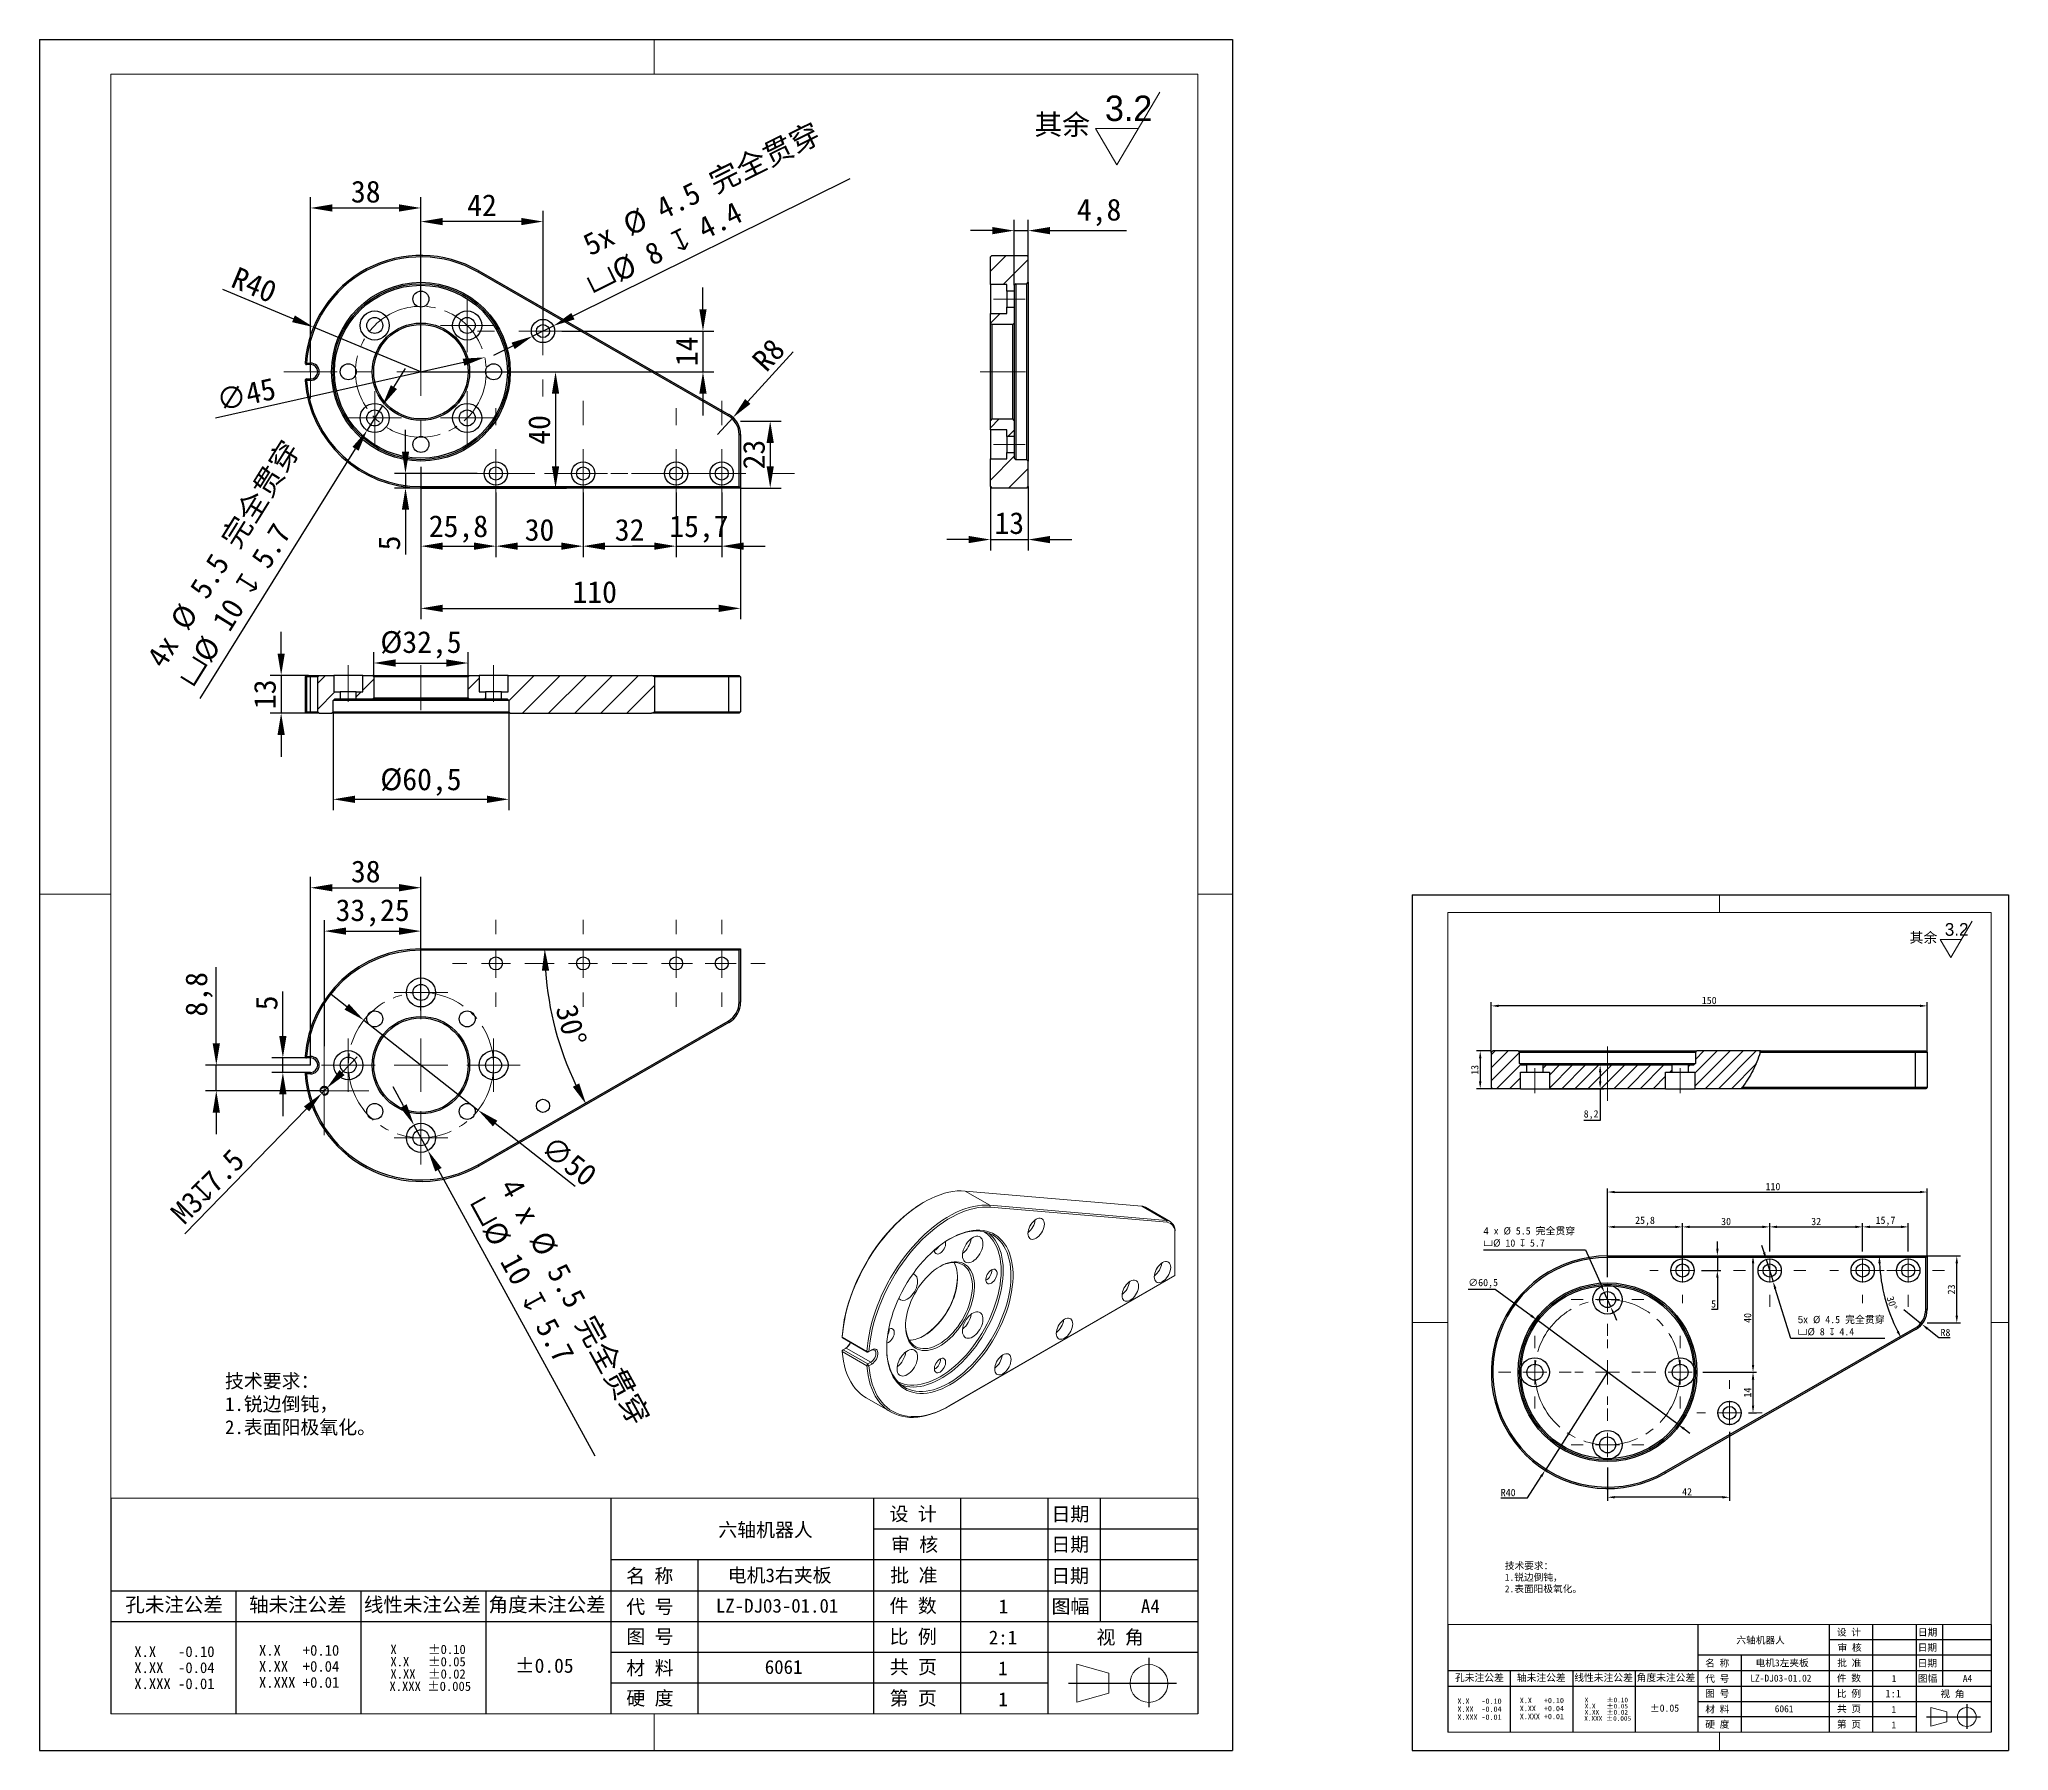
# Model space of a CAD drawing. Header units: millimetres. Extents: x 13 to 7248, y -1201 to 1478.
# Drawn here: x 2513 to 3191, y -1200 to -611 of the extents above; entities that cross this region are included whole.
import ezdxf

# ---------------------------------------------------------------- set-up
doc = ezdxf.new("R2010")
doc.units = ezdxf.units.MM
doc.header["$LTSCALE"] = 5
doc.header["$PDSIZE"] = -1
doc.linetypes.add('CENTER2', pattern=[28.575, 19.05, -3.175, 3.175, -3.175])
doc.linetypes.add('SLD-实线', pattern=[0])
doc.layers.get('0').update_dxf_attribs({"lineweight": 30})
for name, color, linetype in [('SLD-0', 179, 'SLD-实线'), ('图框', 7, 'SLD-实线'), ('文字层', 7, 'SLD-实线'), ('标注层', 96, 'SLD-实线')]:
    doc.layers.add(name, color=color, linetype=linetype)
for name, color, linetype, lineweight in [('中心线层', 1, 'CENTER2', 13), ('剖面层', 2, 'Continuous', 15), ('粗实线', 7, 'SLD-实线', 15), ('细实线层', 5, 'Continuous', 15)]:
    doc.layers.add(name, color=color, linetype=linetype, lineweight=lineweight)
doc.styles.add('SLDTEXTSTYLE0', font='')
doc.styles.add('SLDTEXTSTYLE1', font='', dxfattribs={"bigfont": 'bigfont'})
doc.styles.add('SLDTEXTSTYLE2', font='')
doc.styles.add('SLDTEXTSTYLE3', font='', dxfattribs={"bigfont": 'bigfont'})
doc.styles.get("Standard").update_dxf_attribs({"font": ''})
doc.styles.get('SLDTEXTSTYLE0').set_extended_font_data('汉仪长仿宋体')
doc.styles.get('SLDTEXTSTYLE1').set_extended_font_data('宋体')
doc.styles.get('SLDTEXTSTYLE2').set_extended_font_data('宋体')
doc.styles.get('SLDTEXTSTYLE3').set_extended_font_data('汉仪长仿宋体')
doc.styles.get('Standard').set_extended_font_data('SimSun')
doc.dimstyles.new('ISO-25', dxfattribs={"dimtxt": 2.5, "dimasz": 2.5, "dimexe": 1.25, "dimexo": 0, "dimtad": 1, "dimtoh": 1, "dimtxsty": 'Standard', "dimcen": 2.5, "dimclrt": 256, "dimadec": 0, "dimazin": 0, "dimtfac": 1, "dimtmove": 0, "dimatfit": 3, "dimfxl": 0, "dimarcsym": 0})
doc.dimstyles.new('副本3-1', dxfattribs={"dimscale": 3, "dimtxt": 2.5, "dimasz": 2.5, "dimexe": 1.25, "dimexo": 0, "dimtad": 1, "dimtxsty": 'Standard', "dimcen": 2.5, "dimclrt": 256, "dimadec": 0, "dimazin": 0, "dimtfac": 1, "dimtmove": 0, "dimatfit": 3, "dimfxl": 0, "dimarcsym": 0})
pattern_1 = [(45, (2508.13, -1202.947), (-4.49013, 4.49013), [])]
pattern_2 = [(45, (2982.9988, -1201.4402), (-2.245064, 2.245064), [])]

msp = doc.modelspace()

# ---------------------------------------------------------------- texts
at = {"layer": 'SLD-0', "insert": (2844.8701, -1147.9481), "char_height": 4.7625, "attachment_point": 2, "style": 'SLDTEXTSTYLE1'}
msp.add_mtext('1', dxfattribs=at)
at = {"layer": '文字层'}
for s, insert, char_height, attachment_point, style in [('其余', (2855.5589, -637.1427), 7, 1, 'SLDTEXTSTYLE0'), ('其余', (3156.7133, -918.5381), 3.5, 1, 'SLDTEXTSTYLE0'), ('设 计', (2813.8182, -1116.1342), 4.7625, 2, 'SLDTEXTSTYLE2'), ('日期', (2867.9212, -1116.2282), 4.7625, 2, 'SLDTEXTSTYLE2'), ('六轴机器人', (2763.0251, -1121.6167), 4.7625, 2, 'SLDTEXTSTYLE2'), ('审 核', (2814.2921, -1126.6981), 4.7625, 2, 'SLDTEXTSTYLE2'), ('日期', (2867.8663, -1126.6605), 4.7625, 2, 'SLDTEXTSTYLE2'), ('名 称', (2723.175, -1137.4342), 4.7625, 2, 'SLDTEXTSTYLE2'), ('电机3右夹板', (2767.8721, -1137.2519), 4.7625, 2, 'SLDTEXTSTYLE2'), ('批 准', (2814.063, -1137.2519), 4.7625, 2, 'SLDTEXTSTYLE2'), ('日期', (2867.8336, -1137.4449), 4.7625, 2, 'SLDTEXTSTYLE2'), ('孔未注公差', (2559.4822, -1147.2864), 4.925, 2, 'SLDTEXTSTYLE2'), ('轴未注公差', (2602.0746, -1147.2864), 4.925, 2, 'SLDTEXTSTYLE2'), ('线性未注公差', (2644.9479, -1147.2864), 4.925, 2, 'SLDTEXTSTYLE2'), ('角度未注公差', (2687.8483, -1147.2864), 4.925, 2, 'SLDTEXTSTYLE2'), ('代 号', (2723.2349, -1148.083), 4.7625, 2, 'SLDTEXTSTYLE2'), ('LZ-DJ03-01.01', (2767.004, -1147.7353), 4.7625, 2, 'SLDTEXTSTYLE1'), ('件 数', (2813.8182, -1147.7353), 4.7625, 2, 'SLDTEXTSTYLE2'), ('图幅', (2867.951, -1147.9481), 4.7625, 2, 'SLDTEXTSTYLE2'), ('A4', (2895.4488, -1147.897), 4.7625, 2, 'SLDTEXTSTYLE1'), ('图 号', (2723.2349, -1158.3503), 4.7625, 2, 'SLDTEXTSTYLE2'), ('比 例', (2813.8182, -1158.3503), 4.7625, 2, 'SLDTEXTSTYLE2'), ('2:1', (2844.7256, -1158.6593), 4.7625, 2, 'SLDTEXTSTYLE1'), ('视 角', (2885.0526, -1158.5653), 4.7625, 2, 'SLDTEXTSTYLE2'), ('设 计', (3135.8429, -1158.0338), 2.38125, 2, 'SLDTEXTSTYLE2'), ('日期', (3162.8944, -1158.0808), 2.38125, 2, 'SLDTEXTSTYLE2'), ('六轴机器人', (3105.4464, -1160.7751), 2.38125, 2, 'SLDTEXTSTYLE2'), ('审 核', (3136.0799, -1163.3157), 2.38125, 2, 'SLDTEXTSTYLE2'), ('日期', (3162.867, -1163.297), 2.38125, 2, 'SLDTEXTSTYLE2'), ('±0.05', (2686.9108, -1168.2714), 4.925, 2, 'SLDTEXTSTYLE1'), ('材 料', (2723.2349, -1169.1298), 4.7625, 2, 'SLDTEXTSTYLE2'), ('6061', (2769.2364, -1168.8033), 4.7625, 2, 'SLDTEXTSTYLE1'), ('共 页', (2813.8951, -1168.8033), 4.7625, 2, 'SLDTEXTSTYLE2'), ('1', (2844.7256, -1169.2593), 4.7625, 2, 'SLDTEXTSTYLE1'), ('名 称', (3090.5213, -1168.6838), 2.38125, 2, 'SLDTEXTSTYLE2'), ('电机3左夹板', (3112.8699, -1168.5927), 2.38125, 2, 'SLDTEXTSTYLE2'), ('批 准', (3135.9653, -1168.5927), 2.38125, 2, 'SLDTEXTSTYLE2'), ('日期', (3162.8506, -1168.6892), 2.38125, 2, 'SLDTEXTSTYLE2'), ('硬 度', (2723.2349, -1179.5197), 4.7625, 2, 'SLDTEXTSTYLE2'), ('第 页', (2813.8182, -1179.5197), 4.7625, 2, 'SLDTEXTSTYLE2'), ('孔未注公差', (3008.6749, -1173.6099), 2.4625, 2, 'SLDTEXTSTYLE2'), ('轴未注公差', (3029.9711, -1173.6099), 2.4625, 2, 'SLDTEXTSTYLE2'), ('线性未注公差', (3051.4078, -1173.6099), 2.4625, 2, 'SLDTEXTSTYLE2'), ('角度未注公差', (3072.858, -1173.6099), 2.4625, 2, 'SLDTEXTSTYLE2'), ('代 号', (3090.5513, -1174.0082), 2.38125, 2, 'SLDTEXTSTYLE2'), ('图 号', (3090.5513, -1179.1418), 2.38125, 2, 'SLDTEXTSTYLE2'), ('LZ-DJ03-01.02', (3112.4358, -1173.8344), 2.38125, 2, 'SLDTEXTSTYLE1'), ('件 数', (3135.8429, -1173.8344), 2.38125, 2, 'SLDTEXTSTYLE2'), ('比 例', (3135.8429, -1179.1418), 2.38125, 2, 'SLDTEXTSTYLE2'), ('1:1', (3151.09, -1179.0207), 2.64583, 2, 'SLDTEXTSTYLE1'), ('1', (3151.3689, -1173.9407), 2.3813, 2, 'SLDTEXTSTYLE1'), ('图幅', (3162.9093, -1173.9407), 2.38125, 2, 'SLDTEXTSTYLE2'), ('视 角', (3171.4601, -1179.2493), 2.38125, 2, 'SLDTEXTSTYLE2'), ('A4', (3176.6582, -1173.9152), 2.38125, 2, 'SLDTEXTSTYLE1'), ('1', (2844.7562, -1179.9148), 4.7625, 2, 'SLDTEXTSTYLE1'), ('±0.05', (3072.3892, -1184.1024), 2.4625, 2, 'SLDTEXTSTYLE1'), ('材 料', (3090.5513, -1184.5316), 2.38125, 2, 'SLDTEXTSTYLE2'), ('6061', (3113.552, -1184.3684), 2.38125, 2, 'SLDTEXTSTYLE1'), ('共 页', (3135.8813, -1184.3684), 2.38125, 2, 'SLDTEXTSTYLE2'), ('1', (3151.2966, -1184.5963), 2.3813, 2, 'SLDTEXTSTYLE1'), ('硬 度', (3090.5513, -1189.7266), 2.38125, 2, 'SLDTEXTSTYLE2'), ('第 页', (3135.8429, -1189.7266), 2.38125, 2, 'SLDTEXTSTYLE2'), ('1', (3151.3119, -1189.9241), 2.3813, 2, 'SLDTEXTSTYLE1')]:
    msp.add_mtext(s, dxfattribs=dict(at, insert=insert, char_height=char_height, attachment_point=attachment_point, style=style))
at = {"layer": '文字层', "color": 7, "linetype": 'SLD-实线', "lineweight": 0, "attachment_point": 1, "style": 'SLDTEXTSTYLE2'}
for insert, char_height in [((2577.002, -1070.4306), 4.7625), ((3017.4348, -1135.1786), 2.38125)]:
    msp.add_mtext('技术要求：\\P1.锐边倒钝，\\P2.表面阳极氧化。', dxfattribs=dict(at, insert=insert, char_height=char_height))

# ---------------------------------------------------------------- blocks, each defined once
blk = doc.blocks.new('*D365')
at = {"layer": 'Defpoints', "color": 0}
for p in [(2666.39, -720.73), (2622.48, -730.59)]:
    blk.add_point(p, dxfattribs=at)
at = {"layer": '标注层', "color": 0, "lineweight": -2}
blk.add_line((2573.69, -741.55), (2659.07, -722.37), dxfattribs=at)
at = {"layer": '标注层', "color": 0}
blk.add_solid([(2658.8, -721.15), (2659.35, -723.59), (2666.39, -720.73)], dxfattribs=at)
at = {"layer": '标注层', "insert": (2573.47, -731.99), "char_height": 7.5, "attachment_point": 1, "rotation": 12.6568}
blk.add_mtext('∅45', dxfattribs=at)
blk = doc.blocks.new('*D366')
at = {"layer": 'Defpoints', "color": 0}
for p in [(2644.44, -674.01), (2686.44, -711.66), (2644.44, -725.66)]:
    blk.add_point(p, dxfattribs=at)
at = {"layer": '标注层', "color": 0, "lineweight": -2}
for p, q in [((2644.44, -725.66), (2644.44, -670.26)), ((2686.44, -711.66), (2686.44, -670.26)), ((2678.94, -674.01), (2651.94, -674.01))]:
    blk.add_line(p, q, dxfattribs=at)
at = {"layer": '标注层', "color": 0}
for points in [[(2651.94, -672.76), (2651.94, -675.26), (2644.44, -674.01)], [(2678.94, -672.76), (2678.94, -675.26), (2686.44, -674.01)]]:
    blk.add_solid(points, dxfattribs=at)
at = {"layer": '标注层', "insert": (2665.44, -664.63), "char_height": 7.5, "attachment_point": 2}
blk.add_mtext('42', dxfattribs=at)
blk = doc.blocks.new('*D367')
at = {"layer": 'Defpoints', "color": 0}
for p in [(2644.44, -765.66), (2754.44, -765.66), (2754.44, -807.05)]:
    blk.add_point(p, dxfattribs=at)
at = {"layer": '标注层', "color": 0, "lineweight": -2}
for p, q in [((2644.44, -765.66), (2644.44, -810.8)), ((2754.44, -765.66), (2754.44, -810.8)), ((2651.94, -807.05), (2746.94, -807.05))]:
    blk.add_line(p, q, dxfattribs=at)
at = {"layer": '标注层', "color": 0}
for points in [[(2651.94, -805.8), (2651.94, -808.3), (2644.44, -807.05)], [(2746.94, -805.8), (2746.94, -808.3), (2754.44, -807.05)]]:
    blk.add_solid(points, dxfattribs=at)
at = {"layer": '标注层', "insert": (2704.23, -797.67), "char_height": 7.5, "attachment_point": 2}
blk.add_mtext('110', dxfattribs=at)
blk = doc.blocks.new('*D368')
at = {"layer": 'Defpoints', "color": 0}
for p in [(2754.44, -742.66), (2754.44, -765.66), (2764.63, -765.66)]:
    blk.add_point(p, dxfattribs=at)
at = {"layer": '标注层', "color": 0, "lineweight": -2}
for p, q in [((2754.44, -742.66), (2768.38, -742.66)), ((2764.63, -750.16), (2764.63, -758.16)), ((2754.44, -765.66), (2768.38, -765.66))]:
    blk.add_line(p, q, dxfattribs=at)
at = {"layer": '标注层', "color": 0}
for points in [[(2763.38, -750.16), (2765.88, -750.16), (2764.63, -742.66)], [(2763.38, -758.16), (2765.88, -758.16), (2764.63, -765.66)]]:
    blk.add_solid(points, dxfattribs=at)
at = {"layer": '标注层', "insert": (2755.25, -754.16), "char_height": 7.5, "attachment_point": 2, "rotation": 90}
blk.add_mtext('23', dxfattribs=at)
blk = doc.blocks.new('*D371')
at = {"layer": 'Defpoints', "color": 0}
for p in [(2644.44, -669.33), (2606.44, -725.66), (2644.44, -725.66)]:
    blk.add_point(p, dxfattribs=at)
at = {"layer": '标注层', "color": 0, "lineweight": -2}
for p, q in [((2606.44, -725.66), (2606.44, -665.58)), ((2613.94, -669.33), (2636.94, -669.33)), ((2644.44, -725.66), (2644.44, -665.58))]:
    blk.add_line(p, q, dxfattribs=at)
at = {"layer": '标注层', "color": 0}
for points in [[(2613.94, -668.08), (2613.94, -670.58), (2606.44, -669.33)], [(2636.94, -668.08), (2636.94, -670.58), (2644.44, -669.33)]]:
    blk.add_solid(points, dxfattribs=at)
at = {"layer": '标注层', "insert": (2625.44, -659.95), "char_height": 7.5, "attachment_point": 2}
blk.add_mtext('38', dxfattribs=at)
blk = doc.blocks.new('*D372')
at = {"layer": 'Defpoints', "color": 0}
for p in [(2607.49, -710.32), (2644.44, -725.66)]:
    blk.add_point(p, dxfattribs=at)
at = {"layer": '标注层', "color": 0, "lineweight": -2}
for p, q in [((2576.13, -697.3), (2600.57, -707.45)), ((2644.44, -725.66), (2607.49, -710.32))]:
    blk.add_line(p, q, dxfattribs=at)
at = {"layer": '标注层', "color": 0}
blk.add_solid([(2601.05, -706.29), (2600.09, -708.6), (2607.49, -710.32)], dxfattribs=at)
at = {"layer": '标注层', "insert": (2581.45, -689.36), "char_height": 7.5, "attachment_point": 1, "rotation": 337.4582}
blk.add_mtext('R40', dxfattribs=at)
blk = doc.blocks.new('*D373')
at = {"layer": 'Defpoints', "color": 0}
for p in [(2631.17, -737.32), (2625.89, -745.81)]:
    blk.add_point(p, dxfattribs=at)
at = {"layer": '标注层', "color": 0, "lineweight": -2}
for p, q in [((2635.13, -730.96), (2639.1, -724.59)), ((2631.17, -737.32), (2625.89, -745.81)), ((2568.44, -838.1), (2621.92, -752.18))]:
    blk.add_line(p, q, dxfattribs=at)
at = {"layer": '标注层', "color": 0}
for points in [[(2634.07, -730.29), (2636.19, -731.62), (2631.17, -737.32)], [(2620.86, -751.52), (2622.98, -752.84), (2625.89, -745.81)]]:
    blk.add_solid(points, dxfattribs=at)
at = {"layer": '标注层', "insert": (2549.62, -824.18), "char_height": 7.5, "attachment_point": 1, "rotation": 58.09833}
blk.add_mtext('4x %%C 5.5 完全贯穿\\P{\\fGDT|b0|i0|c134|p2;v}%%C 10 {\\fGDT|b0|i0|c134|p2;x} 5.7', dxfattribs=at)
blk = doc.blocks.new('*D374')
at = {"layer": 'Defpoints', "color": 0}
for p in [(2644.44, -758.41), (2670.24, -767.16), (2670.24, -785.66)]:
    blk.add_point(p, dxfattribs=at)
at = {"layer": '标注层', "color": 0, "lineweight": -2}
for p, q in [((2644.44, -758.41), (2644.44, -789.41)), ((2670.24, -767.16), (2670.24, -789.41)), ((2651.94, -785.66), (2662.74, -785.66))]:
    blk.add_line(p, q, dxfattribs=at)
at = {"layer": '标注层', "color": 0}
for points in [[(2651.94, -784.41), (2651.94, -786.91), (2644.44, -785.66)], [(2662.74, -784.41), (2662.74, -786.91), (2670.24, -785.66)]]:
    blk.add_solid(points, dxfattribs=at)
at = {"layer": '标注层', "insert": (2657.34, -775.03), "char_height": 7.5, "attachment_point": 2}
blk.add_mtext('25,8', dxfattribs=at)
blk = doc.blocks.new('*D375')
at = {"layer": 'Defpoints', "color": 0}
for p in [(2670.24, -767.16), (2700.24, -767.16), (2700.24, -785.66)]:
    blk.add_point(p, dxfattribs=at)
at = {"layer": '标注层', "color": 0, "lineweight": -2}
for p, q in [((2670.24, -767.16), (2670.24, -789.41)), ((2700.24, -767.16), (2700.24, -789.41)), ((2677.74, -785.66), (2692.74, -785.66))]:
    blk.add_line(p, q, dxfattribs=at)
at = {"layer": '标注层', "color": 0}
for points in [[(2677.74, -784.41), (2677.74, -786.91), (2670.24, -785.66)], [(2692.74, -784.41), (2692.74, -786.91), (2700.24, -785.66)]]:
    blk.add_solid(points, dxfattribs=at)
at = {"layer": '标注层', "insert": (2685.24, -776.28), "char_height": 7.5, "attachment_point": 2}
blk.add_mtext('30', dxfattribs=at)
blk = doc.blocks.new('*D376')
at = {"layer": 'Defpoints', "color": 0}
for p in [(2700.24, -767.16), (2732.24, -767.16), (2732.24, -785.66)]:
    blk.add_point(p, dxfattribs=at)
at = {"layer": '标注层', "color": 0, "lineweight": -2}
for p, q in [((2700.24, -767.16), (2700.24, -789.41)), ((2732.24, -767.16), (2732.24, -789.41)), ((2707.74, -785.66), (2724.74, -785.66))]:
    blk.add_line(p, q, dxfattribs=at)
at = {"layer": '标注层', "color": 0}
for points in [[(2707.74, -784.41), (2707.74, -786.91), (2700.24, -785.66)], [(2724.74, -784.41), (2724.74, -786.91), (2732.24, -785.66)]]:
    blk.add_solid(points, dxfattribs=at)
at = {"layer": '标注层', "insert": (2716.24, -776.28), "char_height": 7.5, "attachment_point": 2}
blk.add_mtext('32', dxfattribs=at)
blk = doc.blocks.new('*D377')
at = {"layer": 'Defpoints', "color": 0}
for p in [(2732.24, -767.16), (2747.94, -767.16), (2747.94, -785.66)]:
    blk.add_point(p, dxfattribs=at)
at = {"layer": '标注层', "color": 0, "lineweight": -2}
for p, q in [((2732.24, -767.16), (2732.24, -789.41)), ((2747.94, -767.16), (2747.94, -789.41)), ((2724.74, -785.66), (2717.24, -785.66)), ((2732.24, -785.66), (2747.94, -785.66)), ((2755.44, -785.66), (2762.94, -785.66))]:
    blk.add_line(p, q, dxfattribs=at)
at = {"layer": '标注层', "color": 0}
for points in [[(2724.74, -784.41), (2724.74, -786.91), (2732.24, -785.66)], [(2755.44, -784.41), (2755.44, -786.91), (2747.94, -785.66)]]:
    blk.add_solid(points, dxfattribs=at)
at = {"layer": '标注层', "insert": (2740.09, -775.03), "char_height": 7.5, "attachment_point": 2}
blk.add_mtext('15,7', dxfattribs=at)
blk = doc.blocks.new('*D378')
at = {"layer": 'Defpoints', "color": 0}
for p in [(2692.94, -711.66), (2644.44, -725.66), (2741.49, -725.66)]:
    blk.add_point(p, dxfattribs=at)
at = {"layer": '标注层', "color": 0, "lineweight": -2}
for p, q in [((2741.49, -704.16), (2741.49, -696.66)), ((2692.94, -711.66), (2745.24, -711.66)), ((2741.49, -711.66), (2741.49, -725.66)), ((2644.44, -725.66), (2745.24, -725.66)), ((2741.49, -733.16), (2741.49, -740.66))]:
    blk.add_line(p, q, dxfattribs=at)
at = {"layer": '标注层', "color": 0}
for points in [[(2740.24, -704.16), (2742.74, -704.16), (2741.49, -711.66)], [(2740.24, -733.16), (2742.74, -733.16), (2741.49, -725.66)]]:
    blk.add_solid(points, dxfattribs=at)
at = {"layer": '标注层', "insert": (2732.11, -718.66), "char_height": 7.5, "attachment_point": 2, "rotation": 90}
blk.add_mtext('14', dxfattribs=at)
blk = doc.blocks.new('*D379')
at = {"layer": 'Defpoints', "color": 0}
for p in [(2690.02, -709.88), (2682.85, -713.44)]:
    blk.add_point(p, dxfattribs=at)
at = {"layer": '标注层', "color": 0, "lineweight": -2}
for p, q in [((2791.98, -659.3), (2696.74, -706.55)), ((2682.85, -713.44), (2690.02, -709.88)), ((2676.14, -716.77), (2669.42, -720.1))]:
    blk.add_line(p, q, dxfattribs=at)
at = {"layer": '标注层', "color": 0}
for points in [[(2696.18, -705.43), (2697.3, -707.67), (2690.02, -709.88)], [(2675.58, -715.65), (2676.69, -717.89), (2682.85, -713.44)]]:
    blk.add_solid(points, dxfattribs=at)
at = {"layer": '标注层', "insert": (2694.77, -681.48), "char_height": 7.5, "attachment_point": 1, "rotation": 26.38532}
blk.add_mtext(' 5x %%C 4.5 完全贯穿\\P{\\fGDT|b0|i0|c134|p2;v}%%C 8 {\\fGDT|b0|i0|c134|p2;x} 4.4', dxfattribs=at)
blk = doc.blocks.new('*D380')
at = {"layer": 'Defpoints', "color": 0}
for p in [(2677.19, -725.66), (2644.44, -765.66), (2690.75, -765.66)]:
    blk.add_point(p, dxfattribs=at)
at = {"layer": '标注层', "color": 0, "lineweight": -2}
for p, q in [((2677.19, -725.66), (2694.5, -725.66)), ((2690.75, -733.16), (2690.75, -758.16)), ((2644.44, -765.66), (2694.5, -765.66))]:
    blk.add_line(p, q, dxfattribs=at)
at = {"layer": '标注层', "color": 0}
for points in [[(2689.5, -733.16), (2692, -733.16), (2690.75, -725.66)], [(2689.5, -758.16), (2692, -758.16), (2690.75, -765.66)]]:
    blk.add_solid(points, dxfattribs=at)
at = {"layer": '标注层', "insert": (2681.37, -745.66), "char_height": 7.5, "attachment_point": 2, "rotation": 90}
blk.add_mtext('40', dxfattribs=at)
blk = doc.blocks.new('*D381')
at = {"layer": 'Defpoints', "color": 0}
for p in [(2751.85, -741.4), (2746.44, -747.29)]:
    blk.add_point(p, dxfattribs=at)
at = {"layer": '标注层', "color": 0, "lineweight": -2}
for p, q in [((2772.56, -718.83), (2756.92, -735.87)), ((2746.44, -747.29), (2751.85, -741.4))]:
    blk.add_line(p, q, dxfattribs=at)
at = {"layer": '标注层', "color": 0}
blk.add_solid([(2756, -735.03), (2757.84, -736.72), (2751.85, -741.4)], dxfattribs=at)
at = {"layer": '标注层', "insert": (2757.78, -721.07), "char_height": 7.5, "attachment_point": 1, "rotation": 47.45196}
blk.add_mtext('R8', dxfattribs=at)
blk = doc.blocks.new('*D382')
at = {"layer": 'Defpoints', "color": 0}
for p in [(2639.12, -765.66), (2644.44, -765.66), (2663.74, -760.66)]:
    blk.add_point(p, dxfattribs=at)
at = {"layer": '标注层', "color": 0, "lineweight": -2}
for p, q in [((2639.12, -753.16), (2639.12, -745.66)), ((2663.74, -760.66), (2635.37, -760.66)), ((2644.44, -765.66), (2635.37, -765.66)), ((2639.12, -760.66), (2639.12, -765.66)), ((2639.12, -773.16), (2639.12, -788.47))]:
    blk.add_line(p, q, dxfattribs=at)
at = {"layer": '标注层', "color": 0}
for points in [[(2637.87, -753.16), (2640.37, -753.16), (2639.12, -760.66)], [(2637.87, -773.16), (2640.37, -773.16), (2639.12, -765.66)]]:
    blk.add_solid(points, dxfattribs=at)
at = {"layer": '标注层', "insert": (2629.75, -784.56), "char_height": 7.5, "attachment_point": 2, "rotation": 90}
blk.add_mtext('5', dxfattribs=at)
blk = doc.blocks.new('SW_CENTERMARKSYMBOL_0')
at = {"color": 0, "linetype": 'SLD-实线', "lineweight": 0}
for p, q in [((0, 8.33), (0, 11.25)), ((0, 0), (0, 4.17)), ((-8.33, 0), (-11.25, 0)), ((0, 0), (-4.17, 0)), ((0, 0), (0, -4.17)), ((0, 0), (4.17, 0)), ((8.33, 0), (11.25, 0)), ((0, -8.33), (0, -11.25))]:
    blk.add_line(p, q, dxfattribs=at)
blk = doc.blocks.new('SW_CENTERMARKSYMBOL_1')
at = {"color": 0, "linetype": 'SLD-实线', "lineweight": 0}
for p, q in [((0, 8.33), (0, 11.25)), ((0, 0), (0, 4.17)), ((-8.33, 0), (-11.25, 0)), ((0, 0), (-4.17, 0)), ((0, 0), (0, -4.17)), ((0, 0), (4.17, 0)), ((8.33, 0), (11.25, 0)), ((0, -8.33), (0, -11.25))]:
    blk.add_line(p, q, dxfattribs=at)
blk = doc.blocks.new('SW_CENTERMARKSYMBOL_2')
at = {"color": 0, "linetype": 'SLD-实线', "lineweight": 0}
for p, q in [((0, 8.33), (0, 11.25)), ((0, 0), (0, 4.17)), ((-8.33, 0), (-11.25, 0)), ((0, 0), (-4.17, 0)), ((0, 0), (0, -4.17)), ((0, 0), (4.17, 0)), ((8.33, 0), (11.25, 0)), ((0, -8.33), (0, -11.25))]:
    blk.add_line(p, q, dxfattribs=at)
blk = doc.blocks.new('SW_CENTERMARKSYMBOL_3')
at = {"color": 0, "linetype": 'SLD-实线', "lineweight": 0}
for p, q in [((0, 8.33), (0, 11.25)), ((0, 0), (0, 4.17)), ((-8.33, 0), (-11.25, 0)), ((0, 0), (-4.17, 0)), ((0, 0), (0, -4.17)), ((0, 0), (4.17, 0)), ((8.33, 0), (11.25, 0)), ((0, -8.33), (0, -11.25))]:
    blk.add_line(p, q, dxfattribs=at)
blk = doc.blocks.new('SW_CENTERMARKSYMBOL_4')
at = {"color": 0, "linetype": 'SLD-实线', "lineweight": 0}
for p, q in [((0, 8.33), (0, 12.5)), ((0, 0), (0, 4.17)), ((-8.33, 0), (-12.5, 0)), ((0, 0), (-4.17, 0)), ((0, 0), (0, -4.17)), ((0, 0), (4.17, 0)), ((8.33, 0), (12.5, 0)), ((0, -8.33), (0, -12.5))]:
    blk.add_line(p, q, dxfattribs=at)
blk = doc.blocks.new('SW_CENTERMARKSYMBOL_5')
at = {"color": 0, "linetype": 'SLD-实线', "lineweight": 0}
for p, q in [((0, 8.33), (0, 12.5)), ((0, 0), (0, 4.17)), ((-8.33, 0), (-12.5, 0)), ((0, 0), (-4.17, 0)), ((0, 0), (0, -4.17)), ((0, 0), (4.17, 0)), ((8.33, 0), (12.5, 0)), ((0, -8.33), (0, -12.5))]:
    blk.add_line(p, q, dxfattribs=at)
blk = doc.blocks.new('SW_CENTERMARKSYMBOL_11')
at = {"color": 0, "linetype": 'SLD-实线', "lineweight": 0}
for p, q in [((0, 2.5), (0, 4.6)), ((-2.5, 0), (-4.6, 0)), ((0, 0), (-2.5, 0)), ((0, 0), (0, 2.5)), ((0, 0), (0, -2.5)), ((0, 0), (2.5, 0)), ((2.5, 0), (4.6, 0)), ((0, -2.5), (0, -4.6))]:
    blk.add_line(p, q, dxfattribs=at)
blk = doc.blocks.new('SW_CENTERMARKSYMBOL_12')
at = {"color": 0, "linetype": 'SLD-实线', "lineweight": 0}
for p, q in [((0, 2.5), (0, 4.6)), ((-2.5, 0), (-4.6, 0)), ((0, 0), (-2.5, 0)), ((0, 0), (0, 2.5)), ((0, 0), (0, -2.5)), ((0, 0), (2.5, 0)), ((2.5, 0), (4.6, 0)), ((0, -2.5), (0, -4.6))]:
    blk.add_line(p, q, dxfattribs=at)
blk = doc.blocks.new('SW_CENTERMARKSYMBOL_13')
at = {"color": 0, "linetype": 'SLD-实线', "lineweight": 0}
for p, q in [((0, 2.5), (0, 4.6)), ((-2.5, 0), (-4.6, 0)), ((0, 0), (-2.5, 0)), ((0, 0), (0, 2.5)), ((0, 0), (0, -2.5)), ((0, 0), (2.5, 0)), ((2.5, 0), (4.6, 0)), ((0, -2.5), (0, -4.6))]:
    blk.add_line(p, q, dxfattribs=at)
blk = doc.blocks.new('SW_CENTERMARKSYMBOL_14')
at = {"color": 0, "linetype": 'SLD-实线', "lineweight": 0}
for p, q in [((0, 2.5), (0, 4.6)), ((-2.5, 0), (-4.6, 0)), ((0, 0), (-2.5, 0)), ((0, 0), (0, 2.5)), ((0, 0), (0, -2.5)), ((0, 0), (2.5, 0)), ((2.5, 0), (4.6, 0)), ((0, -2.5), (0, -4.6))]:
    blk.add_line(p, q, dxfattribs=at)
blk = doc.blocks.new('*D383')
at = {"layer": 'Defpoints', "color": 0}
for p in [(2605.74, -830.1), (2596.33, -843.1), (2609.44, -843.1)]:
    blk.add_point(p, dxfattribs=at)
at = {"layer": '标注层', "color": 0, "lineweight": -2}
for p, q in [((2596.33, -822.6), (2596.33, -815.1)), ((2605.74, -830.1), (2592.58, -830.1)), ((2596.33, -830.1), (2596.33, -843.1)), ((2609.44, -843.1), (2592.58, -843.1)), ((2596.33, -850.6), (2596.33, -858.1))]:
    blk.add_line(p, q, dxfattribs=at)
at = {"layer": '标注层', "color": 0}
for points in [[(2595.08, -822.6), (2597.58, -822.6), (2596.33, -830.1)], [(2595.08, -850.6), (2597.58, -850.6), (2596.33, -843.1)]]:
    blk.add_solid(points, dxfattribs=at)
at = {"layer": '标注层', "insert": (2586.95, -836.6), "char_height": 7.5, "attachment_point": 2, "rotation": 90}
blk.add_mtext('13', dxfattribs=at)
blk = doc.blocks.new('*D385')
at = {"layer": 'Defpoints', "color": 0}
for p in [(2614.19, -842.6), (2674.69, -842.6), (2674.69, -872.73)]:
    blk.add_point(p, dxfattribs=at)
at = {"layer": '标注层', "color": 0, "lineweight": -2}
for p, q in [((2614.19, -842.6), (2614.19, -876.48)), ((2674.69, -842.6), (2674.69, -876.48)), ((2621.69, -872.73), (2667.19, -872.73))]:
    blk.add_line(p, q, dxfattribs=at)
at = {"layer": '标注层', "color": 0}
for points in [[(2621.69, -871.48), (2621.69, -873.98), (2614.19, -872.73)], [(2667.19, -871.48), (2667.19, -873.98), (2674.69, -872.73)]]:
    blk.add_solid(points, dxfattribs=at)
at = {"layer": '标注层', "insert": (2644.44, -862.1), "char_height": 7.5, "attachment_point": 2}
blk.add_mtext('%%c60,5', dxfattribs=at)
blk = doc.blocks.new('*D358')
at = {"layer": 'Defpoints', "color": 0}
for p in [(2624.79, -948.72), (2664.09, -979.62)]:
    blk.add_point(p, dxfattribs=at)
at = {"layer": '标注层', "color": 0, "lineweight": -2}
for p, q in [((2618.89, -944.08), (2613, -939.44)), ((2624.79, -948.72), (2664.09, -979.62)), ((2697.52, -1005.92), (2669.98, -984.26))]:
    blk.add_line(p, q, dxfattribs=at)
at = {"layer": '标注层', "color": 0}
for points in [[(2619.66, -943.1), (2618.12, -945.06), (2624.79, -948.72)], [(2670.76, -983.28), (2669.21, -985.24), (2664.09, -979.62)]]:
    blk.add_solid(points, dxfattribs=at)
at = {"layer": '标注层', "insert": (2689.72, -987.85), "char_height": 7.5, "attachment_point": 1, "rotation": 321.81826}
blk.add_mtext('∅50', dxfattribs=at)
blk = doc.blocks.new('*D359')
at = {"layer": 'Defpoints', "color": 0}
for p in [(2644.44, -903.15), (2644.44, -945.42), (2606.44, -964.17)]:
    blk.add_point(p, dxfattribs=at)
at = {"layer": '标注层', "color": 0, "lineweight": -2}
for p, q in [((2606.44, -964.17), (2606.44, -899.4)), ((2644.44, -945.42), (2644.44, -899.4)), ((2613.94, -903.15), (2636.94, -903.15))]:
    blk.add_line(p, q, dxfattribs=at)
at = {"layer": '标注层', "color": 0}
for points in [[(2613.94, -901.9), (2613.94, -904.4), (2606.44, -903.15)], [(2636.94, -901.9), (2636.94, -904.4), (2644.44, -903.15)]]:
    blk.add_solid(points, dxfattribs=at)
at = {"layer": '标注层', "insert": (2625.44, -893.78), "char_height": 7.5, "attachment_point": 2}
blk.add_mtext('38', dxfattribs=at)
blk = doc.blocks.new('*D360')
at = {"layer": 'Defpoints', "color": 0}
for p in [(2606.44, -961.67), (2596.92, -966.67), (2606.44, -966.67)]:
    blk.add_point(p, dxfattribs=at)
at = {"layer": '标注层', "color": 0, "lineweight": -2}
for p, q in [((2596.92, -954.17), (2596.92, -938.86)), ((2606.44, -961.67), (2593.17, -961.67)), ((2596.92, -966.67), (2596.92, -961.67)), ((2606.44, -966.67), (2593.17, -966.67)), ((2596.92, -974.17), (2596.92, -981.67))]:
    blk.add_line(p, q, dxfattribs=at)
at = {"layer": '标注层', "color": 0}
for points in [[(2595.67, -954.17), (2598.17, -954.17), (2596.92, -961.67)], [(2595.67, -974.17), (2598.17, -974.17), (2596.92, -966.67)]]:
    blk.add_solid(points, dxfattribs=at)
at = {"layer": '标注层', "insert": (2587.55, -942.76), "char_height": 7.5, "attachment_point": 2, "rotation": 90}
blk.add_mtext('5', dxfattribs=at)
blk = doc.blocks.new('*D361')
at = {"layer": 'Defpoints', "color": 0}
for p in [(2574.01, -964.17), (2606.44, -964.17), (2611.19, -972.97)]:
    blk.add_point(p, dxfattribs=at)
at = {"layer": '标注层', "color": 0, "lineweight": -2}
for p, q in [((2574.01, -956.67), (2574.01, -930.42)), ((2606.44, -964.17), (2570.26, -964.17)), ((2574.01, -972.97), (2574.01, -964.17)), ((2611.19, -972.97), (2570.26, -972.97)), ((2574.01, -980.47), (2574.01, -987.97))]:
    blk.add_line(p, q, dxfattribs=at)
at = {"layer": '标注层', "color": 0}
for points in [[(2572.76, -956.67), (2575.26, -956.67), (2574.01, -964.17)], [(2572.76, -980.47), (2575.26, -980.47), (2574.01, -972.97)]]:
    blk.add_solid(points, dxfattribs=at)
at = {"layer": '标注层', "insert": (2563.38, -939.8), "char_height": 7.5, "attachment_point": 2, "rotation": 90}
blk.add_mtext('8,8', dxfattribs=at)
blk = doc.blocks.new('*D363')
at = {"layer": 'Defpoints', "color": 0}
for p in [(2642.04, -984.78), (2646.84, -993.56)]:
    blk.add_point(p, dxfattribs=at)
at = {"layer": '标注层', "color": 0, "lineweight": -2}
for p, q in [((2638.44, -978.21), (2634.84, -971.63)), ((2642.04, -984.78), (2646.84, -993.56)), ((2704.4, -1098.71), (2650.44, -1000.14))]:
    blk.add_line(p, q, dxfattribs=at)
at = {"layer": '标注层', "color": 0}
for points in [[(2639.53, -977.61), (2637.34, -978.81), (2642.04, -984.78)], [(2651.54, -999.53), (2649.34, -1000.74), (2646.84, -993.56)]]:
    blk.add_solid(points, dxfattribs=at)
at = {"layer": '标注层', "insert": (2678.15, -1002.18), "char_height": 7.5, "attachment_point": 1, "rotation": 298.69374}
blk.add_mtext('{\\fMS PGothic|b0|i0|c134|p34;4} x %%C 5.5 完全贯穿\\P{\\fGDT|b0|i0|c134|p2;v}%%C 10 {\\fGDT|b0|i0|c134|p2;x} 5.7', dxfattribs=at)
blk = doc.blocks.new('*D364')
at = {"layer": 'Defpoints', "color": 0}
for p in [(2610.31, -973.86), (2612.06, -972.08)]:
    blk.add_point(p, dxfattribs=at)
at = {"layer": '标注层', "color": 0, "lineweight": -2}
for p, q in [((2617.3, -966.71), (2622.54, -961.34)), ((2612.06, -972.08), (2610.31, -973.86)), ((2563.16, -1022.16), (2605.07, -979.23))]:
    blk.add_line(p, q, dxfattribs=at)
at = {"layer": '标注层', "color": 0}
for points in [[(2616.41, -965.84), (2618.19, -967.58), (2612.06, -972.08)], [(2604.18, -978.36), (2605.97, -980.1), (2610.31, -973.86)]]:
    blk.add_solid(points, dxfattribs=at)
at = {"layer": '标注层', "insert": (2557.65, -1014.15), "char_height": 7.5, "attachment_point": 1, "rotation": 45.68357}
blk.add_mtext('M3{\\fGDT|b0|i0|c134|p2;x}7.5', dxfattribs=at)
blk = doc.blocks.new('SW_CENTERMARKSYMBOL_15')
at = {"color": 0, "linetype": 'SLD-实线', "lineweight": 0}
for p, q in [((0, 2.5), (0, 4.6)), ((-2.5, 0), (-4.6, 0)), ((0, 0), (-2.5, 0)), ((0, 0), (0, 2.5)), ((0, 0), (0, -2.5)), ((0, 0), (2.5, 0)), ((2.5, 0), (4.6, 0)), ((0, -2.5), (0, -4.6))]:
    blk.add_line(p, q, dxfattribs=at)
blk = doc.blocks.new('SW_CENTERMARKSYMBOL_17')
at = {"color": 0, "linetype": 'SLD-实线', "lineweight": 0}
for p, q in [((0, 5), (0, 7.5)), ((-5, 0), (-7.5, 0)), ((0, 0), (-2.5, 0)), ((0, 0), (0, 2.5)), ((0, 0), (0, -2.5)), ((0, 0), (2.5, 0)), ((5, 0), (7.5, 0)), ((0, -5), (0, -7.5))]:
    blk.add_line(p, q, dxfattribs=at)
blk = doc.blocks.new('SW_CENTERMARKSYMBOL_18')
at = {"color": 0, "linetype": 'SLD-实线', "lineweight": 0}
for p, q in [((0, 5), (0, 7.5)), ((-5, 0), (-7.5, 0)), ((0, 0), (-2.5, 0)), ((0, 0), (0, 2.5)), ((0, 0), (0, -2.5)), ((0, 0), (2.5, 0)), ((5, 0), (7.5, 0)), ((0, -5), (0, -7.5))]:
    blk.add_line(p, q, dxfattribs=at)
blk = doc.blocks.new('SW_CENTERMARKSYMBOL_19')
at = {"color": 0, "linetype": 'SLD-实线', "lineweight": 0}
for p, q in [((0, 5), (0, 7.5)), ((-5, 0), (-7.5, 0)), ((0, 0), (-2.5, 0)), ((0, 0), (0, 2.5)), ((0, 0), (0, -2.5)), ((0, 0), (2.5, 0)), ((5, 0), (7.5, 0)), ((0, -5), (0, -7.5))]:
    blk.add_line(p, q, dxfattribs=at)
blk = doc.blocks.new('SW_CENTERMARKSYMBOL_20')
at = {"color": 0, "linetype": 'SLD-实线', "lineweight": 0}
for p, q in [((0, 5), (0, 7.5)), ((-5, 0), (-7.5, 0)), ((0, 0), (-2.5, 0)), ((0, 0), (0, 2.5)), ((0, 0), (0, -2.5)), ((0, 0), (2.5, 0)), ((5, 0), (7.5, 0)), ((0, -5), (0, -7.5))]:
    blk.add_line(p, q, dxfattribs=at)
blk = doc.blocks.new('SW_CENTERMARKSYMBOL_21')
at = {"color": 0, "linetype": 'SLD-实线', "lineweight": 0}
for p, q in [((0, 2.5), (0, 4.6)), ((-2.5, 0), (-4.6, 0)), ((0, 0), (-2.5, 0)), ((0, 0), (0, 2.5)), ((0, 0), (0, -2.5)), ((0, 0), (2.5, 0)), ((2.5, 0), (4.6, 0)), ((0, -2.5), (0, -4.6))]:
    blk.add_line(p, q, dxfattribs=at)
blk = doc.blocks.new('SW_CENTERMARKSYMBOL_22')
at = {"color": 0, "linetype": 'SLD-实线', "lineweight": 0}
for p, q in [((0, 2.5), (0, 4.6)), ((-2.5, 0), (-4.6, 0)), ((0, 0), (-2.5, 0)), ((0, 0), (0, 2.5)), ((0, 0), (0, -2.5)), ((0, 0), (2.5, 0)), ((2.5, 0), (4.6, 0)), ((0, -2.5), (0, -4.6))]:
    blk.add_line(p, q, dxfattribs=at)
blk = doc.blocks.new('SW_CENTERMARKSYMBOL_23')
at = {"color": 0, "linetype": 'SLD-实线', "lineweight": 0}
for p, q in [((0, 2.5), (0, 4.6)), ((-2.5, 0), (-4.6, 0)), ((0, 0), (-2.5, 0)), ((0, 0), (0, 2.5)), ((0, 0), (0, -2.5)), ((0, 0), (2.5, 0)), ((2.5, 0), (4.6, 0)), ((0, -2.5), (0, -4.6))]:
    blk.add_line(p, q, dxfattribs=at)
blk = doc.blocks.new('SW_CENTERMARKSYMBOL_24')
at = {"color": 0, "linetype": 'SLD-实线', "lineweight": 0}
for p, q in [((0, 2.5), (0, 4.6)), ((-2.5, 0), (-4.6, 0)), ((0, 0), (-2.5, 0)), ((0, 0), (0, 2.5)), ((0, 0), (0, -2.5)), ((0, 0), (2.5, 0)), ((2.5, 0), (4.6, 0)), ((0, -2.5), (0, -4.6))]:
    blk.add_line(p, q, dxfattribs=at)
blk = doc.blocks.new('SW_CENTERMARKSYMBOL_29')
at = {"color": 0, "linetype": 'SLD-实线', "lineweight": 0}
for p, q in [((0, 4.17), (0, 7.67)), ((0, 0), (0, 4.17)), ((-4.17, 0), (-7.67, 0)), ((0, 0), (-4.17, 0)), ((0, 0), (0, -4.17)), ((0, 0), (4.17, 0)), ((4.17, 0), (7.67, 0)), ((0, -4.17), (0, -7.67))]:
    blk.add_line(p, q, dxfattribs=at)
blk = doc.blocks.new('SW_NOTE_0')
at = {"color": 0, "linetype": 'Continuous', "lineweight": 0, "char_height": 10.583, "attachment_point": 2}
for s, insert in [('X     ±0.10', (35.9, 12.3)), ('X.X   ±0.05', (35.9, -1.8)), ('X.XX  ±0.02', (35.9, -15.9)), (' X.XXX ±0.005', (34.8, -30))]:
    blk.add_mtext(s, dxfattribs=dict(at, insert=insert))
blk = doc.blocks.new('SW_NOTE_1')
at = {"color": 0, "linetype": 'Continuous', "lineweight": 0, "char_height": 12.312, "attachment_point": 2, "style": 'SLDTEXTSTYLE2'}
for s, insert in [('X.X   -0.10', (38.1, 14.3)), ('X.XX  -0.04', (38.1, -4.1)), ('X.XXX -0.01', (38.1, -22.5))]:
    blk.add_mtext(s, dxfattribs=dict(at, insert=insert))
blk = doc.blocks.new('SW_NOTE_2')
at = {"color": 0, "linetype": 'Continuous', "lineweight": 0, "char_height": 12.312, "attachment_point": 2, "style": 'SLDTEXTSTYLE2'}
for s, insert in [('X.X   +0.10', (38.1, 14.3)), ('X.XX  +0.04', (38.1, -4.1)), ('X.XXX +0.01', (38.1, -22.5))]:
    blk.add_mtext(s, dxfattribs=dict(at, insert=insert))
blk = doc.blocks.new('SW_SFSYMBOL_0')
at = {"color": 0, "linetype": 'SLD-实线', "lineweight": 0}
for p, q in [((8.2, -25), (37.7, 25)), ((8.2, -25), (-6.5, 0)), ((23, 0), (-6.5, 0))]:
    blk.add_line(p, q, dxfattribs=at)
at = {"color": 0, "linetype": 'SLD-实线', "lineweight": 0, "insert": (0, 22.6), "char_height": 17.5, "attachment_point": 1, "style": 'SLDTEXTSTYLE3'}
blk.add_mtext('3.2', dxfattribs=at)
blk = doc.blocks.new('*D720')
at = {"layer": 'Defpoints', "color": 0}
for p in [(2644.44, -918.07), (2644.44, -932.07), (2611.19, -957.64)]:
    blk.add_point(p, dxfattribs=at)
at = {"layer": '标注层', "color": 0, "lineweight": -2}
for p, q in [((2611.19, -957.64), (2611.19, -914.32)), ((2644.44, -932.07), (2644.44, -914.32)), ((2618.69, -918.07), (2636.94, -918.07))]:
    blk.add_line(p, q, dxfattribs=at)
at = {"layer": '标注层', "color": 0}
for points in [[(2618.69, -916.82), (2618.69, -919.32), (2611.19, -918.07)], [(2636.94, -916.82), (2636.94, -919.32), (2644.44, -918.07)]]:
    blk.add_solid(points, dxfattribs=at)
at = {"layer": '标注层', "insert": (2627.81, -911.82), "char_height": 7.5, "attachment_point": 5}
blk.add_mtext('33,25', dxfattribs=at)
blk = doc.blocks.new('*D721')
at = {"layer": 'Defpoints', "color": 0}
for p in [(2853.4, -677.13), (2848.6, -695.91), (2853.4, -694.91)]:
    blk.add_point(p, dxfattribs=at)
at = {"layer": '标注层', "color": 0, "lineweight": -2}
for p, q in [((2841.1, -677.13), (2833.6, -677.13)), ((2848.6, -695.91), (2848.6, -673.38)), ((2848.6, -677.13), (2853.4, -677.13)), ((2853.4, -694.91), (2853.4, -673.38)), ((2860.9, -677.13), (2887.23, -677.13))]:
    blk.add_line(p, q, dxfattribs=at)
at = {"layer": '标注层', "color": 0}
for points in [[(2841.1, -675.88), (2841.1, -678.38), (2848.6, -677.13)], [(2860.9, -675.88), (2860.9, -678.38), (2853.4, -677.13)]]:
    blk.add_solid(points, dxfattribs=at)
at = {"layer": '标注层', "insert": (2877.82, -670.87), "char_height": 7.5, "attachment_point": 5}
blk.add_mtext('4,8', dxfattribs=at)
blk = doc.blocks.new('*D722')
at = {"layer": 'Defpoints', "color": 0}
for p in [(2660.69, -825.85), (2628.19, -830.6), (2660.69, -830.6)]:
    blk.add_point(p, dxfattribs=at)
at = {"layer": '标注层', "color": 0, "lineweight": -2}
for p, q in [((2628.19, -830.6), (2628.19, -822.1)), ((2635.69, -825.85), (2653.19, -825.85)), ((2660.69, -830.6), (2660.69, -822.1))]:
    blk.add_line(p, q, dxfattribs=at)
at = {"layer": '标注层', "color": 0}
for points in [[(2635.69, -824.6), (2635.69, -827.1), (2628.19, -825.85)], [(2653.19, -824.6), (2653.19, -827.1), (2660.69, -825.85)]]:
    blk.add_solid(points, dxfattribs=at)
at = {"layer": '标注层', "insert": (2644.44, -819.6), "char_height": 7.5, "attachment_point": 5}
blk.add_mtext('%%C32,5', dxfattribs=at)
blk = doc.blocks.new('*D723')
at = {"layer": 'Defpoints', "color": 0}
for p in [(2840.4, -765.16), (2853.4, -765.16), (2853.4, -783.39)]:
    blk.add_point(p, dxfattribs=at)
at = {"layer": '标注层', "color": 0, "lineweight": -2}
for p, q in [((2840.4, -765.16), (2840.4, -787.14)), ((2853.4, -765.16), (2853.4, -787.14)), ((2832.9, -783.39), (2825.4, -783.39)), ((2840.4, -783.39), (2853.4, -783.39)), ((2860.9, -783.39), (2868.4, -783.39))]:
    blk.add_line(p, q, dxfattribs=at)
at = {"layer": '标注层', "color": 0}
for points in [[(2832.9, -782.14), (2832.9, -784.64), (2840.4, -783.39)], [(2860.9, -782.14), (2860.9, -784.64), (2853.4, -783.39)]]:
    blk.add_solid(points, dxfattribs=at)
at = {"layer": '标注层', "insert": (2846.9, -777.77), "char_height": 7.5, "attachment_point": 5}
blk.add_mtext('13', dxfattribs=at)
blk = doc.blocks.new('*D724')
at = {"layer": 'Defpoints', "color": 0}
for p in [(2644.44, -924.17), (2754.44, -924.17), (2688.66, -942.74), (2750.42, -949.48), (2664.34, -998.86)]:
    blk.add_point(p, dxfattribs=at)
at = {"layer": '标注层', "color": 0, "lineweight": -2}
blk.add_arc((2794.52, -924.17), 107.48, 183.99902, 205.84779, dxfattribs=at)
at = {"layer": '标注层', "color": 0}
for points in [[(2686.06, -931.71), (2688.56, -931.62), (2687.04, -924.17)], [(2698.9, -970.44), (2696.69, -971.61), (2701.3, -977.66)]]:
    blk.add_solid(points, dxfattribs=at)
at = {"layer": '标注层', "insert": (2696.1, -950.4), "char_height": 7.5, "attachment_point": 5, "rotation": 284.92341}
blk.add_mtext('30°', dxfattribs=at)
blk = doc.blocks.new('*D386')
at = {"layer": 'Defpoints', "color": 0}
for p in [(3012.77, -959.29), (3008.96, -972.29), (3013.27, -972.29)]:
    blk.add_point(p, dxfattribs=at)
at = {"layer": '标注层', "color": 0, "lineweight": -2}
for p, q in [((3012.77, -959.29), (3007.71, -959.29)), ((3008.96, -961.79), (3008.96, -969.79)), ((3013.27, -972.29), (3007.71, -972.29))]:
    blk.add_line(p, q, dxfattribs=at)
at = {"layer": '标注层', "color": 0}
for points in [[(3008.54, -961.79), (3009.37, -961.79), (3008.96, -959.29)], [(3008.54, -969.79), (3009.37, -969.79), (3008.96, -972.29)]]:
    blk.add_solid(points, dxfattribs=at)
at = {"layer": '标注层', "insert": (3005.83, -965.79), "char_height": 2.5, "attachment_point": 2, "rotation": 90}
blk.add_mtext('13', dxfattribs=at)
blk = doc.blocks.new('*D387')
at = {"layer": 'Defpoints', "color": 0}
for p in [(3030.52, -964.09), (3032.77, -972.29), (3050.24, -972.29)]:
    blk.add_point(p, dxfattribs=at)
at = {"layer": '标注层', "color": 0, "lineweight": -2}
for p, q in [((3030.52, -964.09), (3051.49, -964.09)), ((3050.24, -966.59), (3050.24, -969.79)), ((3032.77, -972.29), (3051.49, -972.29)), ((3050.24, -972.29), (3050.24, -983.22)), ((3050.24, -983.22), (3044.63, -983.22))]:
    blk.add_line(p, q, dxfattribs=at)
at = {"layer": '标注层', "color": 0}
for points in [[(3049.83, -966.59), (3050.66, -966.59), (3050.24, -964.09)], [(3049.83, -969.79), (3050.66, -969.79), (3050.24, -972.29)]]:
    blk.add_solid(points, dxfattribs=at)
at = {"layer": '标注层', "insert": (3047.12, -979.68), "char_height": 2.5, "attachment_point": 2}
blk.add_mtext('8,2', dxfattribs=at)
blk = doc.blocks.new('*D389')
at = {"layer": 'Defpoints', "color": 0}
for p in [(3012.77, -943.79), (3012.77, -959.79), (3162.77, -959.79)]:
    blk.add_point(p, dxfattribs=at)
at = {"layer": '标注层', "color": 0, "lineweight": -2}
for p, q in [((3012.77, -959.79), (3012.77, -942.54)), ((3160.27, -943.79), (3015.27, -943.79)), ((3162.77, -959.79), (3162.77, -942.54))]:
    blk.add_line(p, q, dxfattribs=at)
at = {"layer": '标注层', "color": 0}
for points in [[(3015.27, -943.37), (3015.27, -944.2), (3012.77, -943.79)], [(3160.27, -943.37), (3160.27, -944.2), (3162.77, -943.79)]]:
    blk.add_solid(points, dxfattribs=at)
at = {"layer": '标注层', "insert": (3087.77, -940.66), "char_height": 2.5, "attachment_point": 2}
blk.add_mtext('150', dxfattribs=at)
blk = doc.blocks.new('*D390')
at = {"layer": 'Defpoints', "color": 0}
for p in [(3162.77, -1007.81), (3052.77, -1029.81), (3162.77, -1029.81)]:
    blk.add_point(p, dxfattribs=at)
at = {"layer": '标注层', "color": 0, "lineweight": -2}
for p, q in [((3052.77, -1029.81), (3052.77, -1006.56)), ((3055.27, -1007.81), (3160.27, -1007.81)), ((3162.77, -1029.81), (3162.77, -1006.56))]:
    blk.add_line(p, q, dxfattribs=at)
at = {"layer": '标注层', "color": 0}
for points in [[(3055.27, -1007.39), (3055.27, -1008.23), (3052.77, -1007.81)], [(3160.27, -1007.39), (3160.27, -1008.23), (3162.77, -1007.81)]]:
    blk.add_solid(points, dxfattribs=at)
at = {"layer": '标注层', "insert": (3109.7, -1004.69), "char_height": 2.5, "attachment_point": 2}
blk.add_mtext('110', dxfattribs=at)
blk = doc.blocks.new('*D391')
at = {"layer": 'Defpoints', "color": 0}
for p in [(3162.77, -1029.81), (3172.96, -1029.81), (3162.77, -1052.81)]:
    blk.add_point(p, dxfattribs=at)
at = {"layer": '标注层', "color": 0, "lineweight": -2}
for p, q in [((3162.77, -1029.81), (3174.21, -1029.81)), ((3172.96, -1050.31), (3172.96, -1032.31)), ((3162.77, -1052.81), (3174.21, -1052.81))]:
    blk.add_line(p, q, dxfattribs=at)
at = {"layer": '标注层', "color": 0}
for points in [[(3172.54, -1032.31), (3173.38, -1032.31), (3172.96, -1029.81)], [(3172.54, -1050.31), (3173.38, -1050.31), (3172.96, -1052.81)]]:
    blk.add_solid(points, dxfattribs=at)
at = {"layer": '标注层', "insert": (3169.84, -1041.31), "char_height": 2.5, "attachment_point": 2, "rotation": 90}
blk.add_mtext('23', dxfattribs=at)
blk = doc.blocks.new('*D392')
at = {"layer": 'Defpoints', "color": 0}
for p in [(3154.77, -1048.18), (3160.95, -1053.26)]:
    blk.add_point(p, dxfattribs=at)
at = {"layer": '标注层', "color": 0, "lineweight": -2}
for p, q in [((3154.77, -1048.18), (3160.95, -1053.26)), ((3166.75, -1058.02), (3162.88, -1054.84)), ((3170.63, -1058.02), (3166.75, -1058.02))]:
    blk.add_line(p, q, dxfattribs=at)
at = {"layer": '标注层', "color": 0}
blk.add_solid([(3163.15, -1054.52), (3162.62, -1055.17), (3160.95, -1053.26)], dxfattribs=at)
at = {"layer": '标注层', "insert": (3167.37, -1054.89), "char_height": 2.5, "attachment_point": 1}
blk.add_mtext('R8', dxfattribs=at)
blk = doc.blocks.new('*D393')
at = {"layer": 'Defpoints', "color": 0}
for p in [(3028.46, -1051.82), (3077.09, -1087.81)]:
    blk.add_point(p, dxfattribs=at)
at = {"layer": '标注层', "color": 0, "lineweight": -2}
for p, q in [((3004.86, -1041.24), (3014.16, -1041.24)), ((3014.16, -1041.24), (3026.45, -1050.33)), ((3077.09, -1087.81), (3028.46, -1051.82)), ((3079.1, -1089.29), (3081.11, -1090.78))]:
    blk.add_line(p, q, dxfattribs=at)
at = {"layer": '标注层', "color": 0}
for points in [[(3026.69, -1049.99), (3026.2, -1050.66), (3028.46, -1051.82)], [(3079.34, -1088.96), (3078.85, -1089.63), (3077.09, -1087.81)]]:
    blk.add_solid(points, dxfattribs=at)
at = {"layer": '标注层', "insert": (3004.86, -1037.69), "char_height": 2.5, "attachment_point": 1}
blk.add_mtext('∅60,5', dxfattribs=at)
blk = doc.blocks.new('*D394')
at = {"layer": 'Defpoints', "color": 0}
for p in [(3078.57, -1019.81), (3078.57, -1028.31), (3052.77, -1037.06)]:
    blk.add_point(p, dxfattribs=at)
at = {"layer": '标注层', "color": 0, "lineweight": -2}
for p, q in [((3052.77, -1037.06), (3052.77, -1018.56)), ((3055.27, -1019.81), (3076.07, -1019.81)), ((3078.57, -1028.31), (3078.57, -1018.56))]:
    blk.add_line(p, q, dxfattribs=at)
at = {"layer": '标注层', "color": 0}
for points in [[(3055.27, -1019.39), (3055.27, -1020.23), (3052.77, -1019.81)], [(3076.07, -1019.39), (3076.07, -1020.23), (3078.57, -1019.81)]]:
    blk.add_solid(points, dxfattribs=at)
at = {"layer": '标注层', "insert": (3065.67, -1016.27), "char_height": 2.5, "attachment_point": 2}
blk.add_mtext('25,8', dxfattribs=at)
blk = doc.blocks.new('*D395')
at = {"layer": 'Defpoints', "color": 0}
for p in [(3108.57, -1019.81), (3108.57, -1028.31), (3078.57, -1034.81)]:
    blk.add_point(p, dxfattribs=at)
at = {"layer": '标注层', "color": 0, "lineweight": -2}
for p, q in [((3078.57, -1034.81), (3078.57, -1018.56)), ((3081.07, -1019.81), (3106.07, -1019.81)), ((3108.57, -1028.31), (3108.57, -1018.56))]:
    blk.add_line(p, q, dxfattribs=at)
at = {"layer": '标注层', "color": 0}
for points in [[(3081.07, -1019.39), (3081.07, -1020.23), (3078.57, -1019.81)], [(3106.07, -1019.39), (3106.07, -1020.23), (3108.57, -1019.81)]]:
    blk.add_solid(points, dxfattribs=at)
at = {"layer": '标注层', "insert": (3093.57, -1016.69), "char_height": 2.5, "attachment_point": 2}
blk.add_mtext('30', dxfattribs=at)
blk = doc.blocks.new('*D396')
at = {"layer": 'Defpoints', "color": 0}
for p in [(3140.57, -1019.81), (3108.57, -1028.31), (3140.57, -1028.31)]:
    blk.add_point(p, dxfattribs=at)
at = {"layer": '标注层', "color": 0, "lineweight": -2}
for p, q in [((3108.57, -1028.31), (3108.57, -1018.56)), ((3111.07, -1019.81), (3138.07, -1019.81)), ((3140.57, -1028.31), (3140.57, -1018.56))]:
    blk.add_line(p, q, dxfattribs=at)
at = {"layer": '标注层', "color": 0}
for points in [[(3111.07, -1019.39), (3111.07, -1020.23), (3108.57, -1019.81)], [(3138.07, -1019.39), (3138.07, -1020.23), (3140.57, -1019.81)]]:
    blk.add_solid(points, dxfattribs=at)
at = {"layer": '标注层', "insert": (3124.57, -1016.69), "char_height": 2.5, "attachment_point": 2}
blk.add_mtext('32', dxfattribs=at)
blk = doc.blocks.new('*D397')
at = {"layer": 'Defpoints', "color": 0}
for p in [(3156.27, -1019.81), (3140.57, -1028.31), (3156.27, -1028.31)]:
    blk.add_point(p, dxfattribs=at)
at = {"layer": '标注层', "color": 0, "lineweight": -2}
for p, q in [((3140.57, -1028.31), (3140.57, -1018.56)), ((3143.07, -1019.81), (3153.77, -1019.81)), ((3156.27, -1028.31), (3156.27, -1018.56))]:
    blk.add_line(p, q, dxfattribs=at)
at = {"layer": '标注层', "color": 0}
for points in [[(3143.07, -1019.39), (3143.07, -1020.23), (3140.57, -1019.81)], [(3153.77, -1019.39), (3153.77, -1020.23), (3156.27, -1019.81)]]:
    blk.add_solid(points, dxfattribs=at)
at = {"layer": '标注层', "insert": (3148.42, -1016.27), "char_height": 2.5, "attachment_point": 2}
blk.add_mtext('15,7', dxfattribs=at)
blk = doc.blocks.new('*D398')
at = {"layer": 'Defpoints', "color": 0}
for p in [(3052.77, -1029.81), (3090.57, -1029.81), (3085.07, -1034.81)]:
    blk.add_point(p, dxfattribs=at)
at = {"layer": '标注层', "color": 0, "lineweight": -2}
for p, q in [((3052.77, -1029.81), (3091.82, -1029.81)), ((3090.57, -1027.31), (3090.57, -1024.81)), ((3090.57, -1029.81), (3090.57, -1034.81)), ((3085.07, -1034.81), (3091.82, -1034.81)), ((3090.57, -1037.31), (3090.57, -1048.17)), ((3090.57, -1048.17), (3088.59, -1048.17))]:
    blk.add_line(p, q, dxfattribs=at)
at = {"layer": '标注层', "color": 0}
for points in [[(3090.16, -1027.31), (3090.99, -1027.31), (3090.57, -1029.81)], [(3090.16, -1037.31), (3090.99, -1037.31), (3090.57, -1034.81)]]:
    blk.add_solid(points, dxfattribs=at)
at = {"layer": '标注层', "insert": (3089.27, -1045.04), "char_height": 2.5, "attachment_point": 2}
blk.add_mtext('5', dxfattribs=at)
blk = doc.blocks.new('*D399')
at = {"layer": 'Defpoints', "color": 0}
for p in [(3052.77, -1029.81), (3102.84, -1029.81), (3085.52, -1069.81)]:
    blk.add_point(p, dxfattribs=at)
at = {"layer": '标注层', "color": 0, "lineweight": -2}
for p, q in [((3052.77, -1029.81), (3104.09, -1029.81)), ((3102.84, -1067.31), (3102.84, -1032.31)), ((3085.52, -1069.81), (3104.09, -1069.81))]:
    blk.add_line(p, q, dxfattribs=at)
at = {"layer": '标注层', "color": 0}
for points in [[(3102.43, -1032.31), (3103.26, -1032.31), (3102.84, -1029.81)], [(3102.43, -1067.31), (3103.26, -1067.31), (3102.84, -1069.81)]]:
    blk.add_solid(points, dxfattribs=at)
at = {"layer": '标注层', "insert": (3099.72, -1051.12), "char_height": 2.5, "attachment_point": 2, "rotation": 90}
blk.add_mtext('40', dxfattribs=at)
blk = doc.blocks.new('*D400')
at = {"layer": 'Defpoints', "color": 0}
for p in [(3107.39, -1030.99), (3109.75, -1038.63)]:
    blk.add_point(p, dxfattribs=at)
at = {"layer": '标注层', "color": 0, "lineweight": -2}
for p, q in [((3106.65, -1028.6), (3105.92, -1026.21)), ((3107.39, -1030.99), (3109.75, -1038.63)), ((3115.8, -1058.2), (3110.49, -1041.02)), ((3148.22, -1058.2), (3115.8, -1058.2))]:
    blk.add_line(p, q, dxfattribs=at)
at = {"layer": '标注层', "color": 0}
for points in [[(3107.05, -1028.48), (3106.26, -1028.72), (3107.39, -1030.99)], [(3110.89, -1040.9), (3110.09, -1041.14), (3109.75, -1038.63)]]:
    blk.add_solid(points, dxfattribs=at)
at = {"layer": '标注层', "insert": (3118.26, -1050.43), "char_height": 2.5, "attachment_point": 1}
blk.add_mtext('{\\fMS PGothic|b0|i0|c134|p34;5}x %%C 4.5 完全贯穿\\P{\\fGDT|b0|i0|c134|p2;v}%%C 8 {\\fGDT|b0|i0|c134|p2;x} 4.4', dxfattribs=at)
blk = doc.blocks.new('*D401')
at = {"layer": 'Defpoints', "color": 0}
for p in [(3085.52, -1069.81), (3102.84, -1069.81), (3101.27, -1083.81)]:
    blk.add_point(p, dxfattribs=at)
at = {"layer": '标注层', "color": 0, "lineweight": -2}
for p, q in [((3085.52, -1069.81), (3104.09, -1069.81)), ((3102.84, -1081.31), (3102.84, -1072.31)), ((3101.27, -1083.81), (3104.09, -1083.81))]:
    blk.add_line(p, q, dxfattribs=at)
at = {"layer": '标注层', "color": 0}
for points in [[(3102.43, -1072.31), (3103.26, -1072.31), (3102.84, -1069.81)], [(3102.43, -1081.31), (3103.26, -1081.31), (3102.84, -1083.81)]]:
    blk.add_solid(points, dxfattribs=at)
at = {"layer": '标注层', "insert": (3099.72, -1076.81), "char_height": 2.5, "attachment_point": 2, "rotation": 90}
blk.add_mtext('14', dxfattribs=at)
blk = doc.blocks.new('*D402')
at = {"layer": 'Defpoints', "color": 0}
for p in [(3094.77, -1090.31), (3052.77, -1102.56), (3052.77, -1112.81)]:
    blk.add_point(p, dxfattribs=at)
at = {"layer": '标注层', "color": 0, "lineweight": -2}
for p, q in [((3094.77, -1090.31), (3094.77, -1114.06)), ((3052.77, -1102.56), (3052.77, -1114.06)), ((3092.27, -1112.81), (3055.27, -1112.81))]:
    blk.add_line(p, q, dxfattribs=at)
at = {"layer": '标注层', "color": 0}
for points in [[(3055.27, -1112.39), (3055.27, -1113.23), (3052.77, -1112.81)], [(3092.27, -1112.39), (3092.27, -1113.23), (3094.77, -1112.81)]]:
    blk.add_solid(points, dxfattribs=at)
at = {"layer": '标注层', "insert": (3080.14, -1109.68), "char_height": 2.5, "attachment_point": 2}
blk.add_mtext('42', dxfattribs=at)
blk = doc.blocks.new('*D403')
at = {"layer": 'Defpoints', "color": 0}
for p in [(3052.77, -1069.81), (3031.28, -1103.55)]:
    blk.add_point(p, dxfattribs=at)
at = {"layer": '标注层', "color": 0, "lineweight": -2}
for p, q in [((3052.77, -1069.81), (3031.28, -1103.55)), ((3025.23, -1113.06), (3029.94, -1105.66)), ((3016.04, -1113.06), (3025.23, -1113.06))]:
    blk.add_line(p, q, dxfattribs=at)
at = {"layer": '标注层', "color": 0}
blk.add_solid([(3029.59, -1105.43), (3030.29, -1105.88), (3031.28, -1103.55)], dxfattribs=at)
at = {"layer": '标注层', "insert": (3016.04, -1109.94), "char_height": 2.5, "attachment_point": 1}
blk.add_mtext('R40', dxfattribs=at)
blk = doc.blocks.new('*D404')
at = {"layer": 'Defpoints', "color": 0}
for p in [(3051.66, -1042.3), (3053.88, -1047.33)]:
    blk.add_point(p, dxfattribs=at)
at = {"layer": '标注层', "color": 0, "lineweight": -2}
for p, q in [((3010.07, -1027.69), (3045.2, -1027.69)), ((3045.2, -1027.69), (3050.65, -1040.01)), ((3053.88, -1047.33), (3051.66, -1042.3)), ((3054.89, -1049.61), (3055.9, -1051.9))]:
    blk.add_line(p, q, dxfattribs=at)
at = {"layer": '标注层', "color": 0}
for points in [[(3051.03, -1039.84), (3050.27, -1040.18), (3051.66, -1042.3)], [(3055.28, -1049.44), (3054.51, -1049.78), (3053.88, -1047.33)]]:
    blk.add_solid(points, dxfattribs=at)
at = {"layer": '标注层', "insert": (3010.07, -1019.92), "char_height": 2.5, "attachment_point": 1}
blk.add_mtext('{\\fMS PGothic|b0|i0|c134|p34;4} x %%C 5.5 完全贯穿\\P{\\fGDT|b0|i0|c134|p2;v}%%C 10 {\\fGDT|b0|i0|c134|p2;x} 5.7', dxfattribs=at)
blk = doc.blocks.new('SW_CENTERMARKSYMBOL_6')
at = {"color": 0, "linetype": 'SLD-实线', "lineweight": 0}
for p, q in [((0, 8.33), (0, 12.5)), ((-8.33, 0), (-12.5, 0)), ((0, 0), (-4.17, 0)), ((0, 0), (0, 4.17)), ((0, 0), (0, -4.17)), ((0, 0), (4.17, 0)), ((8.33, 0), (12.5, 0)), ((0, -8.33), (0, -12.5))]:
    blk.add_line(p, q, dxfattribs=at)
blk = doc.blocks.new('SW_CENTERMARKSYMBOL_7')
at = {"color": 0, "linetype": 'SLD-实线', "lineweight": 0}
for p, q in [((0, 8.33), (0, 12.5)), ((-8.33, 0), (-12.5, 0)), ((0, 0), (-4.17, 0)), ((0, 0), (0, 4.17)), ((0, 0), (0, -4.17)), ((0, 0), (4.17, 0)), ((8.33, 0), (12.5, 0)), ((0, -8.33), (0, -12.5))]:
    blk.add_line(p, q, dxfattribs=at)
blk = doc.blocks.new('SW_CENTERMARKSYMBOL_8')
at = {"color": 0, "linetype": 'SLD-实线', "lineweight": 0}
for p, q in [((0, 8.33), (0, 12.5)), ((-8.33, 0), (-12.5, 0)), ((0, 0), (-4.17, 0)), ((0, 0), (0, 4.17)), ((0, 0), (0, -4.17)), ((0, 0), (4.17, 0)), ((8.33, 0), (12.5, 0)), ((0, -8.33), (0, -12.5))]:
    blk.add_line(p, q, dxfattribs=at)
blk = doc.blocks.new('SW_CENTERMARKSYMBOL_9')
at = {"color": 0, "linetype": 'SLD-实线', "lineweight": 0}
for p, q in [((0, 8.33), (0, 12.5)), ((-8.33, 0), (-12.5, 0)), ((0, 0), (-4.17, 0)), ((0, 0), (0, 4.17)), ((0, 0), (0, -4.17)), ((0, 0), (4.17, 0)), ((8.33, 0), (12.5, 0)), ((0, -8.33), (0, -12.5))]:
    blk.add_line(p, q, dxfattribs=at)
blk = doc.blocks.new('*D725')
at = {"layer": 'Defpoints', "color": 0}
for p in [(3052.77, -1029.81), (3162.77, -1029.81), (3147.17, -1039.58), (3158.75, -1055.12), (3072.68, -1104.51)]:
    blk.add_point(p, dxfattribs=at)
at = {"layer": '标注层', "color": 0, "lineweight": -2}
blk.add_arc((3202.86, -1029.81), 56.53, 182.53402, 207.3128, dxfattribs=at)
at = {"layer": '标注层', "color": 0}
for points in [[(3145.96, -1032.32), (3146.8, -1032.3), (3146.32, -1029.81)], [(3152.99, -1055.55), (3152.26, -1055.95), (3153.82, -1057.95)]]:
    blk.add_solid(points, dxfattribs=at)
at = {"layer": '标注层', "insert": (3150.64, -1045.98), "char_height": 2.5, "attachment_point": 5, "rotation": 287.20471}
blk.add_mtext('30°', dxfattribs=at)

# ---------------------------------------------------------------- dimensions: what is measured, and where the dimension line sits
at = {"layer": '标注层'}
for p1, p2, text, picture, middle in [((2682.8543, -713.4352), (2690.0209, -709.88), ' 5x %%C 4.5 完全贯穿\\P{\\fGDT|b0|i0|c134|p2;v}%%C 8 {\\fGDT|b0|i0|c134|p2;x} 4.4', '*D379', (2742.12, -669.9655)), ((2631.17, -737.3227), (2625.8854, -745.8123), '4x %%C 5.5 完全贯穿\\P{\\fGDT|b0|i0|c134|p2;v}%%C 10 {\\fGDT|b0|i0|c134|p2;x} 5.7', '*D373', (2582.4981, -791.6633))]:
    dim = msp.add_diameter_dim_2p(p1=p1, p2=p2, text=text, dimstyle='副本3-1', dxfattribs=at)
    dim.commit()
    dim.dimension.update_dxf_attribs({"geometry": picture, "text_midpoint": middle})
for base, p1, p2, dimstyle, picture, middle in [((2644.4376, -669.3275), (2606.4376, -725.6576), (2644.4376, -725.6576), '副本3-1', '*D371', (2625.4376, -669.3275)), ((2644.4376, -674.0081), (2686.4376, -711.6576), (2644.4376, -725.6576), '副本3-1', '*D366', (2665.4376, -674.0081)), ((2670.2376, -785.6576), (2644.4376, -758.4076), (2670.2376, -767.1576), '副本3-1', '*D374', (2657.3376, -785.6576)), ((2754.4376, -807.0477), (2644.4376, -765.6576), (2754.4376, -765.6576), '副本3-1', '*D367', (2704.2259, -807.0477)), ((2700.2376, -785.6576), (2670.2376, -767.1576), (2700.2376, -767.1576), '副本3-1', '*D375', (2685.2376, -785.6576)), ((2732.2376, -785.6576), (2700.2376, -767.1576), (2732.2376, -767.1576), '副本3-1', '*D376', (2716.2376, -785.6576)), ((2747.9376, -785.6576), (2732.2376, -767.1576), (2747.9376, -767.1576), '副本3-1', '*D377', (2740.0876, -785.6576)), ((2644.4376, -903.1525), (2606.4376, -964.1702), (2644.4376, -945.4202), '副本3-1', '*D359', (2625.4376, -903.1525)), ((3012.7712, -943.7879), (3162.7712, -959.7879), (3012.7712, -959.7879), 'ISO-25', '*D389', (3087.7712, -943.7879)), ((3162.7712, -1007.811), (3052.7712, -1029.811), (3162.7712, -1029.811), 'ISO-25', '*D390', (3109.6957, -1007.811)), ((3078.5712, -1019.811), (3052.7712, -1037.061), (3078.5712, -1028.311), 'ISO-25', '*D394', (3065.6712, -1019.811)), ((3156.2712, -1019.811), (3140.5712, -1028.311), (3156.2712, -1028.311), 'ISO-25', '*D397', (3148.4212, -1019.811)), ((3108.5712, -1019.811), (3078.5712, -1034.811), (3108.5712, -1028.311), 'ISO-25', '*D395', (3093.5712, -1019.811)), ((3140.5712, -1019.811), (3108.5712, -1028.311), (3140.5712, -1028.311), 'ISO-25', '*D396', (3124.5712, -1019.811)), ((3052.7712, -1112.8098), (3094.7712, -1090.311), (3052.7712, -1102.561), 'ISO-25', '*D402', (3080.1445, -1112.8098))]:
    dim = msp.add_linear_dim(base=base, p1=p1, p2=p2, dimstyle=dimstyle, dxfattribs=at)
    dim.commit()
    dim.dimension.update_dxf_attribs({"geometry": picture, "text_midpoint": middle, "dimtype": 160})
for base, p1, p2, picture, middle in [((2853.4005, -677.1258), (2848.6005, -695.9076), (2853.4005, -694.9076), '*D721', (2877.8174, -670.8723)), ((2853.4005, -783.3935), (2840.4005, -765.1576), (2853.4005, -765.1576), '*D723', (2846.9005, -777.7685)), ((2644.4376, -918.0722), (2611.1873, -957.6368), (2644.4376, -932.0702), '*D720', (2627.8125, -911.8187))]:
    dim = msp.add_linear_dim(base=base, p1=p1, p2=p2, dimstyle='副本3-1', dxfattribs=at)
    dim.commit()
    dim.dimension.update_dxf_attribs({"geometry": picture, "text_midpoint": middle})
for center, mpoint, dimstyle, picture, middle in [((2644.4376, -725.6576), (2607.4936, -710.3233), '副本3-1', '*D372', (2587.0405, -695.7436)), ((3154.7712, -1048.1779), (3160.9522, -1053.2568), 'ISO-25', '*D392', (3168.999, -1056.1433))]:
    dim = msp.add_radius_dim(center=center, mpoint=mpoint, dimstyle=dimstyle, dxfattribs=at)
    dim.commit()
    dim.dimension.update_dxf_attribs({"geometry": picture, "text_midpoint": middle})
for base, p1, p2, dimstyle, picture, middle in [((2741.4892, -725.6576), (2692.9376, -711.6576), (2644.4376, -725.6576), '副本3-1', '*D378', (2741.4892, -718.6576)), ((2690.748, -765.6576), (2677.1876, -725.6576), (2644.4376, -765.6576), '副本3-1', '*D380', (2690.748, -745.6576)), ((2764.6273, -765.6576), (2754.4376, -742.6576), (2754.4376, -765.6576), '副本3-1', '*D368', (2764.6273, -754.1576)), ((2639.1207, -765.6576), (2663.7376, -760.6576), (2644.4376, -765.6576), '副本3-1', '*D382', (2639.1207, -784.5647)), ((2596.3289, -843.0972), (2605.7446, -830.0972), (2609.4376, -843.0972), '副本3-1', '*D383', (2596.3289, -836.5972)), ((2574.0113, -964.1702), (2611.1873, -972.9702), (2606.4376, -964.1702), '副本3-1', '*D361', (2574.0113, -939.7952)), ((2596.9249, -966.6702), (2606.4376, -961.6702), (2606.4376, -966.6702), '副本3-1', '*D360', (2596.9249, -942.763)), ((3008.9568, -972.2879), (3012.7712, -959.2879), (3013.2712, -972.2879), 'ISO-25', '*D386', (3008.9568, -965.7879)), ((3050.2427, -972.2879), (3030.5212, -964.0879), (3032.7712, -972.2879), 'ISO-25', '*D387', (3047.1247, -983.2212)), ((3090.5735, -1029.811), (3085.0712, -1034.811), (3052.7712, -1029.811), 'ISO-25', '*D398', (3089.2711, -1048.1651)), ((3102.8417, -1029.811), (3085.5212, -1069.811), (3052.7712, -1029.811), 'ISO-25', '*D399', (3102.8417, -1051.1194)), ((3172.9609, -1029.811), (3162.7712, -1052.811), (3162.7712, -1029.811), 'ISO-25', '*D391', (3172.9609, -1041.311)), ((3102.8417, -1069.811), (3101.2712, -1083.811), (3085.5212, -1069.811), 'ISO-25', '*D401', (3102.8417, -1076.811))]:
    dim = msp.add_linear_dim(base=base, p1=p1, p2=p2, angle=90, dimstyle=dimstyle, dxfattribs=at)
    dim.commit()
    dim.dimension.update_dxf_attribs({"geometry": picture, "text_midpoint": middle, "dimtype": 160})
for center, mpoint, dimstyle, picture, middle in [((2746.4376, -747.2907), (2751.8472, -741.397), '副本3-1', '*D381', (2767.9887, -723.8113)), ((3052.7712, -1069.811), (3031.2834, -1103.5493), 'ISO-25', '*D403', (3018.571, -1113.0603))]:
    dim = msp.add_radius_dim(center=center, mpoint=mpoint, dimstyle=dimstyle, dxfattribs=at)
    dim.commit()
    dim.dimension.update_dxf_attribs({"geometry": picture, "text_midpoint": middle, "dimtype": 164})
for p1, p2, dimstyle, picture, middle in [((2622.4843, -730.5876), (2666.3908, -720.7276), '副本3-1', '*D365', (2582.9826, -739.4584)), ((2624.7862, -948.7162), (2664.0889, -979.6241), '副本3-1', '*D358', (2689.9867, -999.9903)), ((3077.0863, -1087.8066), (3028.4562, -1051.8153), 'ISO-25', '*D393', (3009.2023, -1041.238))]:
    dim = msp.add_diameter_dim_2p(p1=p1, p2=p2, dimstyle=dimstyle, dxfattribs=at)
    dim.commit()
    dim.dimension.update_dxf_attribs({"geometry": picture, "text_midpoint": middle, "dimtype": 163})
dim = msp.add_linear_dim(base=(2660.6876, -825.8531), p1=(2628.1876, -830.5972), p2=(2660.6876, -830.5972), text='%%C<>', dimstyle='副本3-1', dxfattribs=at)
dim.commit()
dim.dimension.update_dxf_attribs({"geometry": '*D722', "text_midpoint": (2644.4376, -819.5996)})
dim = msp.add_linear_dim(base=(2674.6876, -872.7344), p1=(2614.1876, -842.5972), p2=(2674.6876, -842.5972), text='%%c<>', dimstyle='副本3-1', dxfattribs=at)
dim.commit()
dim.dimension.update_dxf_attribs({"geometry": '*D385', "text_midpoint": (2644.4376, -872.7344), "dimtype": 160})
dim = msp.add_angular_dim_2l(base=(2688.6605, -942.7391), line1=((2644.4376, -924.1702), (2754.4376, -924.1702)), line2=((2750.419, -949.476), (2664.3449, -998.8645)), dimstyle='副本3-1', dxfattribs=at)
dim.commit()
dim.dimension.update_dxf_attribs({"geometry": '*D724', "text_midpoint": (2696.1046, -950.4)})
for p1, p2, text, dimstyle, picture, middle in [((2612.0606, -972.0758), (2610.314, -973.8645), 'M3{\\fGDT|b0|i0|c134|p2;x}7.5', '副本3-1', '*D364', (2576.7164, -1008.2735)), ((2642.0369, -984.7842), (2646.8382, -993.5561), '{\\fMS PGothic|b0|i0|c134|p34;4} x %%C 5.5 完全贯穿\\P{\\fGDT|b0|i0|c134|p2;v}%%C 10 {\\fGDT|b0|i0|c134|p2;x} 5.7', '副本3-1', '*D363', (2680.5913, -1055.2233)), ((3053.8832, -1047.3261), (3051.6592, -1042.2958), '{\\fMS PGothic|b0|i0|c134|p34;4} x %%C 5.5 完全贯穿\\P{\\fGDT|b0|i0|c134|p2;v}%%C 10 {\\fGDT|b0|i0|c134|p2;x} 5.7', 'ISO-25', '*D404', (3025.9671, -1027.6928)), ((3107.3909, -1030.9891), (3109.7515, -1038.6328), '{\\fMS PGothic|b0|i0|c134|p34;5}x %%C 4.5 完全贯穿\\P{\\fGDT|b0|i0|c134|p2;v}%%C 8 {\\fGDT|b0|i0|c134|p2;x} 4.4', 'ISO-25', '*D400', (3133.2436, -1058.2027))]:
    dim = msp.add_diameter_dim_2p(p1=p1, p2=p2, text=text, dimstyle=dimstyle, dxfattribs=at)
    dim.commit()
    dim.dimension.update_dxf_attribs({"geometry": picture, "text_midpoint": middle, "dimtype": 163})
dim = msp.add_angular_dim_2l(base=(3147.1744, -1039.5779), line1=((3158.7527, -1055.1168), (3072.6785, -1104.5053)), line2=((3052.7712, -1029.811), (3162.7712, -1029.811)), dimstyle='ISO-25', dxfattribs=at)
dim.commit()
dim.dimension.update_dxf_attribs({"geometry": '*D725', "text_midpoint": (3148.8538, -1046.5321), "dimtype": 162})

# ---------------------------------------------------------------- hatches: boundary and pattern name
h = msp.add_hatch()
h.set_pattern_fill('ANSI31', color=256, style=0)
h.set_pattern_definition(pattern_2)
edge = h.paths.add_edge_path(flags=0)
edge.add_spline(control_points=[(3105.3748, -959.2879), (3104.3357, -963.6729), (3101.9551, -968.1731), (3098.8014, -972.2879)], knot_values=[0.30303738, 0.30303738, 0.30303738, 0.30303738, 0.35658547, 0.35658547, 0.35658547, 0.35658547], weights=[1, 1, 1, 1], degree=3, periodic=0)
edge.add_spline(control_points=[(3098.8014, -972.2879), (3098.9289, -972.1215), (3099.0549, -971.9548), (3099.1794, -971.7879)], knot_values=[0, 0, 0, 0, 0.00072261, 0.00072261, 0.00072261, 0.00072261], weights=[1, 1, 1, 1], degree=3, periodic=0)
edge.add_spline(control_points=[(3099.1794, -971.7879), (3099.6936, -971.0983), (3100.191, -970.3915), (3100.6685, -969.6677), (3102.6295, -966.6954), (3104.3221, -963.3657), (3105.2507, -959.7879)], knot_values=[0, 0, 0, 0, 0.00272814, 0.00272814, 0.00272814, 0.01407002, 0.01407002, 0.01407002, 0.01407002], weights=[1, 1, 1, 1, 1, 1, 1], degree=3, periodic=0)
edge.add_spline(control_points=[(3105.2507, -959.7879), (3105.2937, -959.6219), (3105.3351, -959.4553), (3105.3748, -959.2879)], knot_values=[0, 0, 0, 0, 0.0008276, 0.0008276, 0.0008276, 0.0008276], weights=[1, 1, 1, 1], degree=3, periodic=0)
at = {"layer": '剖面层'}
h = msp.add_hatch(dxfattribs=at)
h.set_pattern_fill('ANSI31', color=256, scale=2, style=0)
h.set_pattern_definition(pattern_1)
edge = h.paths.add_edge_path(flags=0)
edge.add_line((2846.1005, -697.9078), (2848.6005, -697.9078))
edge.add_line((2848.6005, -697.9078), (2848.6005, -695.9076))
edge.add_spline(control_points=[(2848.6005, -695.9076), (2848.7672, -695.7409), (2848.9339, -695.5743), (2849.1005, -695.4076)], knot_values=[0.1357652, 0.1357652, 0.1357652, 0.1357652, 0.13646588, 0.13646588, 0.13646588, 0.13646588], weights=[1, 1, 1, 1], degree=3, periodic=0)
edge.add_line((2849.1005, -695.4076), (2852.9005, -695.4076))
edge.add_spline(control_points=[(2852.9005, -695.4076), (2853.0672, -695.2409), (2853.2339, -695.0743), (2853.4005, -694.9076)], knot_values=[0.13879017, 0.13879017, 0.13879017, 0.13879017, 0.13950356, 0.13950356, 0.13950356, 0.13950356], weights=[1, 1, 1, 1], degree=3, periodic=0)
edge.add_line((2853.4005, -694.9076), (2853.4005, -686.1576))
edge.add_spline(control_points=[(2853.4005, -686.1576), (2853.2339, -685.9909), (2853.0672, -685.8243), (2852.9005, -685.6576)], knot_values=[0.04674724, 0.04674724, 0.04674724, 0.04674724, 0.04745435, 0.04745435, 0.04745435, 0.04745435], weights=[1, 1, 1, 1], degree=3, periodic=0)
edge.add_line((2852.9005, -685.6576), (2840.9005, -685.6576))
edge.add_spline(control_points=[(2840.9005, -685.6576), (2840.7339, -685.8243), (2840.5672, -685.9909), (2840.4005, -686.1576)], knot_values=[0.04056008, 0.04056008, 0.04056008, 0.04056008, 0.04126719, 0.04126719, 0.04126719, 0.04126719], weights=[1, 1, 1, 1], degree=3, periodic=0)
edge.add_line((2840.4005, -686.1576), (2840.4005, -695.6577))
edge.add_line((2840.4005, -695.6577), (2846.1005, -695.6577))
edge.add_line((2846.1005, -695.6577), (2846.1005, -697.9078))
h = msp.add_hatch(dxfattribs=at)
h.set_pattern_fill('ANSI31', color=256, scale=2, style=0)
h.set_pattern_definition(pattern_1)
edge = h.paths.add_edge_path(flags=0)
edge.add_line((2846.1005, -705.6575), (2840.4005, -705.6575))
edge.add_line((2840.4005, -705.6575), (2840.4005, -708.9076))
edge.add_spline(control_points=[(2840.4005, -708.9076), (2840.5672, -709.0743), (2840.7339, -709.241), (2840.9005, -709.4076)], knot_values=[0.02842916, 0.02842916, 0.02842916, 0.02842916, 0.02913626, 0.02913626, 0.02913626, 0.02913626], weights=[1, 1, 1, 1], degree=3, periodic=0)
edge.add_line((2840.9005, -709.4076), (2848.1005, -709.4076))
edge.add_spline(control_points=[(2848.1005, -709.4076), (2848.2672, -709.241), (2848.4339, -709.0743), (2848.6005, -708.9076)], knot_values=[0.07507491, 0.07507491, 0.07507491, 0.07507491, 0.07578263, 0.07578263, 0.07578263, 0.07578263], weights=[1, 1, 1, 1], degree=3, periodic=0)
edge.add_line((2848.6005, -708.9076), (2848.6005, -703.4074))
edge.add_line((2848.6005, -703.4074), (2846.1005, -703.4074))
edge.add_line((2846.1005, -703.4074), (2846.1005, -705.6575))
h = msp.add_hatch(dxfattribs=at)
h.set_pattern_fill('ANSI31', color=256, scale=2, style=0)
h.set_pattern_definition(pattern_1)
edge = h.paths.add_edge_path(flags=0)
edge.add_line((2846.1005, -747.9078), (2848.6005, -747.9078))
edge.add_line((2848.6005, -747.9078), (2848.6005, -742.4075))
edge.add_spline(control_points=[(2848.6005, -742.4075), (2848.4339, -742.2409), (2848.2672, -742.0742), (2848.1005, -741.9075)], knot_values=[0.02842916, 0.02842916, 0.02842916, 0.02842916, 0.02913626, 0.02913626, 0.02913626, 0.02913626], weights=[1, 1, 1, 1], degree=3, periodic=0)
edge.add_line((2848.1005, -741.9075), (2840.9005, -741.9075))
edge.add_spline(control_points=[(2840.9005, -741.9075), (2840.7339, -742.0742), (2840.5672, -742.2409), (2840.4005, -742.4075)], knot_values=[0.07507491, 0.07507491, 0.07507491, 0.07507491, 0.07578263, 0.07578263, 0.07578263, 0.07578263], weights=[1, 1, 1, 1], degree=3, periodic=0)
edge.add_line((2840.4005, -742.4075), (2840.4005, -745.6577))
edge.add_line((2840.4005, -745.6577), (2846.1005, -745.6577))
edge.add_line((2846.1005, -745.6577), (2846.1005, -747.9078))
h = msp.add_hatch(dxfattribs=at)
h.set_pattern_fill('ANSI31', color=256, scale=2, style=0)
h.set_pattern_definition(pattern_1)
edge = h.paths.add_edge_path(flags=0)
edge.add_line((2846.1005, -755.6575), (2840.4005, -755.6575))
edge.add_line((2840.4005, -755.6575), (2840.4005, -765.1576))
edge.add_line((2840.4005, -765.1576), (2840.9005, -765.6576))
edge.add_line((2840.9005, -765.6576), (2852.9005, -765.6576))
edge.add_line((2852.9005, -765.6576), (2853.4005, -765.1576))
edge.add_line((2853.4005, -765.1576), (2853.4005, -756.4076))
edge.add_spline(control_points=[(2853.4005, -756.4076), (2853.2339, -756.2409), (2853.0672, -756.0742), (2852.9005, -755.9076)], knot_values=[0.0521865, 0.0521865, 0.0521865, 0.0521865, 0.0528936, 0.0528936, 0.0528936, 0.0528936], weights=[1, 1, 1, 1], degree=3, periodic=0)
edge.add_line((2852.9005, -755.9076), (2849.1005, -755.9076))
edge.add_spline(control_points=[(2849.1005, -755.9076), (2848.9653, -755.7723), (2848.83, -755.6371), (2848.6948, -755.5019), (2848.6634, -755.4704), (2848.6319, -755.439), (2848.6005, -755.4076)], knot_values=[0.051338, 0.051338, 0.051338, 0.051338, 0.05191175, 0.05191175, 0.05191175, 0.0520451, 0.0520451, 0.0520451, 0.0520451], weights=[1, 1, 1, 1, 1, 1, 1], degree=3, periodic=0)
edge.add_line((2848.6005, -755.4076), (2848.6005, -753.4074))
edge.add_line((2848.6005, -753.4074), (2846.1005, -753.4074))
edge.add_line((2846.1005, -753.4074), (2846.1005, -755.6575))
h = msp.add_hatch(dxfattribs=at)
h.set_pattern_fill('ANSI31', color=256, scale=2, style=0)
h.set_pattern_definition(pattern_1)
h.paths.add_polyline_path([(2614.4376, -835.7972), (2614.4376, -830.0972), (2609.4376, -830.0972), (2608.9376, -830.5972), (2608.9376, -842.5972), (2609.4376, -843.0972), (2613.6876, -843.0972), (2614.1876, -842.5972), (2614.1876, -838.7972), (2614.6876, -838.2972), (2616.6876, -838.2972), (2616.6876, -835.7972)], flags=0)
h = msp.add_hatch(dxfattribs=at)
h.set_pattern_fill('ANSI31', color=256, scale=2, style=0)
h.set_pattern_definition(pattern_1)
h.paths.add_polyline_path([(2622.1876, -835.7972), (2622.1876, -838.2972), (2627.6876, -838.2972), (2628.1876, -837.7972), (2628.1876, -830.5972), (2627.6876, -830.0972), (2624.4376, -830.0972), (2624.4376, -835.7972)], flags=0)
h = msp.add_hatch(dxfattribs=at)
h.set_pattern_fill('ANSI31', color=256, scale=2, style=0)
h.set_pattern_definition(pattern_1)
h.paths.add_polyline_path([(2664.4376, -835.7972), (2664.4376, -830.0972), (2661.1876, -830.0972), (2660.6876, -830.5972), (2660.6876, -837.7972), (2661.1876, -838.2972), (2666.6876, -838.2972), (2666.6876, -835.7972)], flags=0)
h = msp.add_hatch(dxfattribs=at)
h.set_pattern_fill('ANSI31', color=256, scale=2, style=0)
h.set_pattern_definition(pattern_1)
h.paths.add_polyline_path([(2672.1876, -835.7972), (2672.1876, -838.2972), (2674.1876, -838.2972), (2674.6876, -838.7972), (2674.6876, -842.5972), (2675.1876, -843.0972), (2723.8054, -843.0972), (2724.8101, -842.5972), (2724.8101, -830.5972), (2723.8054, -830.0972), (2674.4376, -830.0972), (2674.4376, -835.7972)], flags=0)
h = msp.add_hatch(dxfattribs=at)
h.set_pattern_fill('ANSI31', color=256, style=0)
h.set_pattern_definition(pattern_2)
h.paths.add_polyline_path([(3022.5212, -963.5879), (3022.5212, -959.7879), (3022.0212, -959.2879), (3013.2712, -959.2879), (3012.7712, -959.7879), (3012.7712, -971.7879), (3013.2712, -972.2879), (3022.7712, -972.2879), (3022.7712, -966.5879), (3025.0212, -966.5879), (3025.0212, -964.0879), (3023.0212, -964.0879)], flags=0)
h = msp.add_hatch(dxfattribs=at)
h.set_pattern_fill('ANSI31', color=256, style=0)
h.set_pattern_definition(pattern_2)
edge = h.paths.add_edge_path(flags=0)
edge.add_spline(control_points=[(3098.8014, -972.2879), (3101.9551, -968.1731), (3104.3357, -963.6729), (3105.3748, -959.2879)], knot_values=[0.64341453, 0.64341453, 0.64341453, 0.64341453, 0.69696262, 0.69696262, 0.69696262, 0.69696262], weights=[1, 1, 1, 1], degree=3, periodic=0)
edge.add_line((3105.3748, -959.2879), (3083.5212, -959.2879))
edge.add_line((3083.5212, -959.2879), (3083.0212, -959.7879))
edge.add_line((3083.0212, -959.7879), (3083.0212, -963.5879))
edge.add_line((3083.0212, -963.5879), (3082.5212, -964.0879))
edge.add_line((3082.5212, -964.0879), (3080.5212, -964.0879))
edge.add_line((3080.5212, -964.0879), (3080.5212, -966.5879))
edge.add_line((3080.5212, -966.5879), (3082.7712, -966.5879))
edge.add_line((3082.7712, -966.5879), (3082.7712, -972.2879))
edge.add_line((3082.7712, -972.2879), (3098.8014, -972.2879))
h = msp.add_hatch(dxfattribs=at)
h.set_pattern_fill('ANSI31', color=256, style=0)
h.set_pattern_definition(pattern_2)
h.paths.add_polyline_path([(3030.5212, -964.0879), (3030.5212, -966.5879), (3032.7712, -966.5879), (3032.7712, -972.2879), (3072.7712, -972.2879), (3072.7712, -966.5879), (3075.0212, -966.5879), (3075.0212, -964.0879)], flags=0)

# ---------------------------------------------------------------- linework, layer by layer
for p, q in [((2664.0961, -691.3969), (2664.3449, -690.9632)), ((2664.3449, -690.9632), (2750.419, -740.3518)), ((2840.9005, -685.6576), (2840.4005, -686.1576)), ((2840.4005, -695.6577), (2840.4005, -686.1576)), ((2840.9005, -685.6576), (2852.9005, -685.6576)), ((2853.4005, -686.1576), (2852.9005, -685.6576)), ((2853.4005, -694.9076), (2853.4005, -686.1576)), ((2750.1702, -740.7855), (2664.0961, -691.3969)), ((2846.1005, -695.6577), (2840.4005, -695.6577)), ((2840.4005, -695.6577), (2840.4005, -705.6575)), ((2846.1005, -697.9078), (2846.1005, -695.6577)), ((2848.6005, -697.9078), (2846.1005, -697.9078)), ((2846.1005, -697.9078), (2846.1005, -703.4074)), ((2849.1005, -695.4076), (2848.6005, -695.9076)), ((2848.6005, -695.9076), (2848.6005, -697.9078)), ((2848.6005, -697.9078), (2848.6005, -703.4074)), ((2849.1005, -695.4076), (2852.9005, -695.4076)), ((2849.1005, -695.4076), (2849.1005, -755.9076)), ((2852.9005, -695.4076), (2853.4005, -694.9076)), ((2852.9005, -755.9076), (2852.9005, -695.4076)), ((2853.4005, -694.9076), (2853.4005, -756.4076)), ((2846.1005, -705.6575), (2846.1005, -703.4074)), ((2846.1005, -703.4074), (2848.6005, -703.4074)), ((2848.6005, -703.4074), (2848.6005, -708.9076)), ((2840.4005, -708.9076), (2840.4005, -705.6575)), ((2840.4005, -705.6575), (2846.1005, -705.6575)), ((2840.4005, -708.9076), (2840.9005, -709.4076)), ((2840.4005, -742.4075), (2840.4005, -708.9076)), ((2848.1005, -709.4076), (2840.9005, -709.4076)), ((2840.9005, -709.4076), (2840.9005, -741.9075)), ((2848.1005, -709.4076), (2848.6005, -708.9076)), ((2848.1005, -741.9075), (2848.1005, -709.4076)), ((2848.6005, -708.9076), (2848.6005, -742.4075)), ((2605.0517, -722.6576), (2604.5531, -722.6196)), ((2605.0517, -722.6576), (2606.4376, -722.6576)), ((2605.0517, -722.6576), (2605.0517, -723.1576)), ((2606.4376, -723.1576), (2605.0517, -723.1576)), ((2606.4376, -722.6576), (2606.4376, -723.1576)), ((2604.5531, -728.6956), (2605.0517, -728.6576)), ((2605.0517, -728.1576), (2606.4376, -728.1576)), ((2605.0517, -728.1576), (2605.0517, -728.6576)), ((2606.4376, -728.6576), (2605.0517, -728.6576)), ((2606.4376, -728.1576), (2606.4376, -728.6576)), ((2750.1702, -740.7855), (2750.419, -740.3518)), ((2840.9005, -741.9075), (2840.4005, -742.4075)), ((2840.4005, -745.6577), (2840.4005, -742.4075)), ((2840.9005, -741.9075), (2848.1005, -741.9075)), ((2848.6005, -742.4075), (2848.1005, -741.9075)), ((2848.6005, -742.4075), (2848.6005, -747.9078)), ((2753.9376, -765.1576), (2753.9376, -747.2907)), ((2753.9376, -747.2907), (2754.4376, -747.2907)), ((2754.4376, -747.2907), (2754.4376, -765.6576)), ((2846.1005, -745.6577), (2840.4005, -745.6577)), ((2840.4005, -745.6577), (2840.4005, -755.6575)), ((2846.1005, -747.9078), (2846.1005, -745.6577)), ((2848.6005, -747.9078), (2846.1005, -747.9078)), ((2846.1005, -747.9078), (2846.1005, -753.4074)), ((2848.6005, -747.9078), (2848.6005, -753.4074)), ((2840.4005, -755.6575), (2846.1005, -755.6575)), ((2840.4005, -765.1576), (2840.4005, -755.6575)), ((2846.1005, -755.6575), (2846.1005, -753.4074)), ((2846.1005, -753.4074), (2848.6005, -753.4074)), ((2848.6005, -753.4074), (2848.6005, -755.4076)), ((2848.6005, -755.4076), (2849.1005, -755.9076)), ((2852.9005, -755.9076), (2849.1005, -755.9076)), ((2853.4005, -756.4076), (2852.9005, -755.9076)), ((2853.4005, -765.1576), (2853.4005, -756.4076)), ((2644.4376, -765.1576), (2753.9376, -765.1576)), ((2644.4376, -765.6576), (2644.4376, -765.1576)), ((2754.4376, -765.6576), (2644.4376, -765.6576)), ((2754.4376, -765.6576), (2753.9376, -765.1576)), ((2840.4005, -765.1576), (2840.9005, -765.6576)), ((2852.9005, -765.6576), (2840.9005, -765.6576)), ((2852.9005, -765.6576), (2853.4005, -765.1576)), ((2605.0517, -830.0972), (2604.5517, -830.5972)), ((2604.5517, -830.5972), (2604.5517, -842.5972)), ((2605.0517, -830.5972), (2604.5517, -830.5972)), ((2605.0517, -830.5972), (2605.0517, -830.0972)), ((2605.0517, -830.0972), (2606.4376, -830.0972)), ((2606.4376, -830.5972), (2605.0517, -830.5972)), ((2605.0517, -830.5972), (2605.0517, -842.5972)), ((2606.4376, -830.5972), (2606.4376, -830.0972)), ((2606.4376, -830.0972), (2609.4376, -830.0972)), ((2608.9376, -830.5972), (2606.4376, -830.5972)), ((2606.4376, -842.5972), (2606.4376, -830.5972)), ((2609.4376, -830.0972), (2608.9376, -830.5972)), ((2608.9376, -842.5972), (2608.9376, -830.5972)), ((2609.4376, -830.0972), (2614.4376, -830.0972)), ((2614.4376, -830.0972), (2614.4376, -835.7972)), ((2624.4376, -830.0972), (2614.4376, -830.0972)), ((2624.4376, -835.7972), (2624.4376, -830.0972)), ((2624.4376, -830.0972), (2627.6876, -830.0972)), ((2628.1876, -830.5972), (2627.6876, -830.0972)), ((2627.6876, -830.0972), (2661.1876, -830.0972)), ((2628.1876, -830.5972), (2628.1876, -837.7972)), ((2660.6876, -830.5972), (2628.1876, -830.5972)), ((2661.1876, -830.0972), (2660.6876, -830.5972)), ((2660.6876, -837.7972), (2660.6876, -830.5972)), ((2661.1876, -830.0972), (2664.4376, -830.0972)), ((2664.4376, -830.0972), (2664.4376, -835.7972)), ((2674.4376, -830.0972), (2664.4376, -830.0972)), ((2674.4376, -835.7972), (2674.4376, -830.0972)), ((2674.4376, -830.0972), (2723.8054, -830.0972)), ((2724.8101, -830.5972), (2723.8054, -830.0972)), ((2723.8054, -830.0972), (2750.1702, -830.0972)), ((2724.8101, -830.5972), (2724.8101, -842.5972)), ((2750.419, -830.5972), (2724.8101, -830.5972)), ((2750.1702, -830.0972), (2750.419, -830.5972)), ((2750.1702, -830.0972), (2753.9376, -830.0972)), ((2750.419, -842.5972), (2750.419, -830.5972)), ((2754.4376, -830.5972), (2750.419, -830.5972)), ((2753.9376, -830.0972), (2754.4376, -830.5972)), ((2754.4376, -830.5972), (2754.4376, -842.5972)), ((2614.6876, -838.2972), (2614.1876, -838.7972)), ((2614.1876, -842.5972), (2614.1876, -838.7972)), ((2674.6876, -838.7972), (2614.1876, -838.7972)), ((2614.4376, -835.7972), (2616.6876, -835.7972)), ((2616.6876, -838.2972), (2614.6876, -838.2972)), ((2616.6876, -835.7972), (2616.6876, -838.2972)), ((2622.1876, -835.7972), (2616.6876, -835.7972)), ((2622.1876, -838.2972), (2616.6876, -838.2972)), ((2622.1876, -835.7972), (2624.4376, -835.7972)), ((2622.1876, -838.2972), (2622.1876, -835.7972)), ((2627.6876, -838.2972), (2622.1876, -838.2972)), ((2627.6876, -838.2972), (2628.1876, -837.7972)), ((2661.1876, -838.2972), (2627.6876, -838.2972)), ((2628.1876, -837.7972), (2660.6876, -837.7972)), ((2660.6876, -837.7972), (2661.1876, -838.2972)), ((2666.6876, -838.2972), (2661.1876, -838.2972)), ((2664.4376, -835.7972), (2666.6876, -835.7972)), ((2666.6876, -835.7972), (2666.6876, -838.2972)), ((2672.1876, -835.7972), (2666.6876, -835.7972)), ((2672.1876, -838.2972), (2666.6876, -838.2972)), ((2672.1876, -835.7972), (2674.4376, -835.7972)), ((2672.1876, -838.2972), (2672.1876, -835.7972)), ((2674.1876, -838.2972), (2672.1876, -838.2972)), ((2674.6876, -838.7972), (2674.1876, -838.2972)), ((2674.6876, -838.7972), (2674.6876, -842.5972)), ((2604.5517, -842.5972), (2605.0517, -843.0972)), ((2604.5517, -842.5972), (2605.0517, -842.5972)), ((2605.0517, -842.5972), (2606.4376, -842.5972)), ((2605.0517, -842.5972), (2605.0517, -843.0972)), ((2606.4376, -843.0972), (2605.0517, -843.0972)), ((2606.4376, -842.5972), (2608.9376, -842.5972)), ((2606.4376, -842.5972), (2606.4376, -843.0972)), ((2609.4376, -843.0972), (2606.4376, -843.0972)), ((2608.9376, -842.5972), (2609.4376, -843.0972)), ((2609.4376, -843.0972), (2613.6876, -843.0972)), ((2613.6876, -843.0972), (2614.1876, -842.5972)), ((2675.1876, -843.0972), (2613.6876, -843.0972)), ((2614.1876, -842.5972), (2674.6876, -842.5972)), ((2674.6876, -842.5972), (2675.1876, -843.0972)), ((2675.1876, -843.0972), (2723.8054, -843.0972)), ((2723.8054, -843.0972), (2724.8101, -842.5972)), ((2750.1702, -843.0972), (2723.8054, -843.0972)), ((2724.8101, -842.5972), (2750.419, -842.5972)), ((2750.1702, -843.0972), (2750.419, -842.5972)), ((2753.9376, -843.0972), (2750.1702, -843.0972)), ((2750.419, -842.5972), (2754.4376, -842.5972)), ((2753.9376, -843.0972), (2754.4376, -842.5972)), ((2644.4376, -924.6701), (2644.4376, -924.1702)), ((2644.4376, -924.1702), (2754.4376, -924.1702)), ((2753.9376, -924.6701), (2644.4376, -924.6701)), ((2753.9376, -924.6701), (2754.4376, -924.1702)), ((2753.9376, -942.5371), (2753.9376, -924.6701)), ((2754.4376, -924.1702), (2754.4376, -942.5371)), ((2753.9376, -942.5371), (2754.4376, -942.5371)), ((2664.0961, -998.4308), (2750.1702, -949.0423)), ((2750.419, -949.476), (2664.3449, -998.8645)), ((2750.1702, -949.0423), (2750.419, -949.476)), ((2604.5531, -961.1322), (2605.0517, -961.1702)), ((2605.0517, -961.1702), (2606.4376, -961.1702)), ((2605.0517, -961.6702), (2605.0517, -961.1702)), ((2606.4376, -961.6702), (2605.0517, -961.6702)), ((2606.4376, -961.6702), (2606.4376, -961.1702)), ((3012.7712, -959.7879), (3013.2712, -959.2879)), ((3012.7712, -959.7879), (3012.7712, -971.7879)), ((3022.0212, -959.2879), (3013.2712, -959.2879)), ((3022.0212, -959.2879), (3022.5212, -959.7879)), ((3022.0212, -959.2879), (3083.5212, -959.2879)), ((3022.5212, -963.5879), (3022.5212, -959.7879)), ((3083.0212, -959.7879), (3022.5212, -959.7879)), ((3083.0212, -959.7879), (3083.5212, -959.2879)), ((3083.0212, -959.7879), (3083.0212, -963.5879)), ((3105.3748, -959.2879), (3083.5212, -959.2879)), ((3158.7527, -959.7879), (3105.2507, -959.7879)), ((3105.3748, -959.2879), (3158.5038, -959.2879)), ((3158.5038, -959.2879), (3158.7527, -959.7879)), ((3158.5038, -959.2879), (3162.2712, -959.2879)), ((3158.7527, -971.7879), (3158.7527, -959.7879)), ((3162.7712, -959.7879), (3158.7527, -959.7879)), ((3162.2712, -959.2879), (3162.7712, -959.7879)), ((3162.7712, -959.7879), (3162.7712, -971.7879)), ((2605.0517, -967.1702), (2604.5531, -967.2081)), ((2605.0517, -966.6702), (2606.4376, -966.6702)), ((2605.0517, -966.6702), (2605.0517, -967.1702)), ((2606.4376, -967.1702), (2605.0517, -967.1702)), ((2606.4376, -966.6702), (2606.4376, -967.1702)), ((3022.5212, -963.5879), (3083.0212, -963.5879)), ((3023.0212, -964.0879), (3022.5212, -963.5879)), ((3022.7712, -966.5879), (3025.0212, -966.5879)), ((3022.7712, -972.2879), (3022.7712, -966.5879)), ((3023.0212, -964.0879), (3025.0212, -964.0879)), ((3025.0212, -966.5879), (3025.0212, -964.0879)), ((3030.5212, -964.0879), (3025.0212, -964.0879)), ((3025.0212, -966.5879), (3030.5212, -966.5879)), ((3030.5212, -964.0879), (3030.5212, -966.5879)), ((3030.5212, -964.0879), (3075.0212, -964.0879)), ((3030.5212, -966.5879), (3032.7712, -966.5879)), ((3032.7712, -966.5879), (3032.7712, -972.2879)), ((3072.7712, -966.5879), (3075.0212, -966.5879)), ((3072.7712, -972.2879), (3072.7712, -966.5879)), ((3075.0212, -966.5879), (3075.0212, -964.0879)), ((3080.5212, -964.0879), (3075.0212, -964.0879)), ((3075.0212, -966.5879), (3080.5212, -966.5879)), ((3080.5212, -964.0879), (3080.5212, -966.5879)), ((3080.5212, -964.0879), (3082.5212, -964.0879)), ((3080.5212, -966.5879), (3082.7712, -966.5879)), ((3083.0212, -963.5879), (3082.5212, -964.0879)), ((3082.7712, -966.5879), (3082.7712, -972.2879)), ((3013.2712, -972.2879), (3012.7712, -971.7879)), ((3022.7712, -972.2879), (3013.2712, -972.2879)), ((3022.7712, -972.2879), (3032.7712, -972.2879)), ((3072.7712, -972.2879), (3032.7712, -972.2879)), ((3072.7712, -972.2879), (3082.7712, -972.2879)), ((3098.8014, -972.2879), (3082.7712, -972.2879)), ((3158.5038, -972.2879), (3098.8014, -972.2879)), ((3099.1794, -971.7879), (3158.7527, -971.7879)), ((3158.5038, -972.2879), (3158.7527, -971.7879)), ((3162.2712, -972.2879), (3158.5038, -972.2879)), ((3158.7527, -971.7879), (3162.7712, -971.7879)), ((3162.7712, -971.7879), (3162.2712, -972.2879)), ((2664.0961, -998.4308), (2664.3449, -998.8645)), ((3052.7712, -1029.811), (3162.7712, -1029.811)), ((3052.7712, -1029.811), (3052.7712, -1030.311)), ((3052.7712, -1029.811), (3052.7712, -1030.311)), ((3162.2712, -1030.311), (3162.7712, -1029.811)), ((3162.7712, -1029.811), (3162.7712, -1048.1779)), ((3162.2712, -1030.311), (3052.7712, -1030.311)), ((3162.2712, -1048.1779), (3162.2712, -1030.311)), ((3162.2712, -1048.1779), (3162.7712, -1048.1779)), ((3162.7712, -1048.1779), (3162.2712, -1048.1779)), ((3072.4297, -1104.0716), (3158.5038, -1054.6831)), ((3158.7527, -1055.1168), (3072.6785, -1104.5053)), ((3158.5038, -1054.6831), (3158.7527, -1055.1168)), ((3158.5038, -1054.6831), (3158.7527, -1055.1168)), ((3072.6785, -1104.5053), (3072.4297, -1104.0716)), ((3072.4297, -1104.0716), (3072.6785, -1104.5053))]:
    msp.add_line(p, q)
for centre, radius in [((2644.4376, -725.6576), 30.75), ((2644.4376, -725.6576), 30.25), ((2644.4376, -725.6576), 29.75), ((2644.4376, -700.6576), 2.75), ((2628.5277, -709.7477), 5), ((2660.3475, -709.7477), 5), ((2628.5277, -709.7477), 2.75), ((2644.4376, -725.6576), 16.75), ((2644.4376, -725.6576), 16.25), ((2660.3475, -709.7477), 2.75), ((2686.4376, -711.6576), 4), ((2686.4376, -711.6576), 2.25), ((2619.4376, -725.6576), 2.75), ((2669.4376, -725.6576), 2.75), ((2628.5277, -741.5675), 5), ((2660.3475, -741.5675), 5), ((2628.5277, -741.5675), 2.75), ((2660.3475, -741.5675), 2.75), ((2644.4376, -750.6576), 2.75), ((2670.2376, -760.6576), 4), ((2670.2376, -760.6576), 2.25), ((2700.2376, -760.6576), 4), ((2700.2376, -760.6576), 2.25), ((2732.2376, -760.6576), 4), ((2732.2376, -760.6576), 2.25), ((2747.9376, -760.6576), 4), ((2747.9376, -760.6576), 2.25), ((2670.2376, -929.1702), 2.25), ((2700.2376, -929.1702), 2.25), ((2732.2376, -929.1702), 2.25), ((2747.9376, -929.1702), 2.25), ((2644.4376, -939.1702), 5), ((2644.4376, -939.1702), 2.75), ((2628.5277, -948.2602), 2.75), ((2644.4376, -964.1702), 16.75), ((2644.4376, -964.1702), 16.25), ((2660.3475, -948.2602), 2.75), ((2619.4376, -964.1702), 5), ((2619.4376, -964.1702), 2.75), ((2669.4376, -964.1702), 5), ((2669.4376, -964.1702), 2.75), ((2611.1873, -972.9702), 1.25), ((2628.5277, -980.0801), 2.75), ((2660.3475, -980.0801), 2.75), ((2686.4376, -978.1702), 2.25), ((2644.4376, -989.1702), 5), ((2644.4376, -989.1702), 2.75), ((3078.5712, -1034.811), 4), ((3078.5712, -1034.811), 2.25), ((3108.5712, -1034.811), 4), ((3108.5712, -1034.811), 2.25), ((3140.5712, -1034.811), 4), ((3140.5712, -1034.811), 2.25), ((3156.2712, -1034.811), 4), ((3156.2712, -1034.811), 2.25), ((3052.7712, -1069.811), 30.75), ((3052.7712, -1069.811), 30.25), ((3052.7712, -1069.811), 29.75), ((3052.7712, -1044.811), 5), ((3052.7712, -1044.811), 2.75), ((3027.7712, -1069.811), 5), ((3027.7712, -1069.811), 2.75), ((3077.7712, -1069.811), 5), ((3077.7712, -1069.811), 2.75), ((3094.7712, -1083.811), 4), ((3094.7712, -1083.811), 2.25), ((3052.7712, -1094.811), 5), ((3052.7712, -1094.811), 2.75)]:
    msp.add_circle(centre, radius)
for centre, radius, start, end in [((2644.4376, -725.6576), 40, 60.1531884, 175.6442274), ((2644.4376, -725.6576), 39.5, 60.1531884, 175.6442274), ((2605.0517, -722.6576), 0.5, 175.6442274, 270), ((2606.4376, -725.6576), 3, 270, 90), ((2606.4376, -725.6576), 2.5, 270, 90), ((2605.0517, -728.6576), 0.5, 90, 184.3557726), ((2644.4376, -725.6576), 40, 184.3557726, 270), ((2644.4376, -725.6576), 39.5, 184.3557726, 270), ((2746.4376, -747.2907), 7.5, 0, 60.1531884), ((2746.4376, -747.2907), 8, 0, 60.1531884), ((2644.4376, -964.1702), 40, 90, 175.6442274), ((2644.4376, -964.1702), 39.5, 90, 175.6442274), ((2746.4376, -942.5371), 7.5, 299.8468116, 0), ((2746.4376, -942.5371), 8, 299.8468116, 0), ((2605.0517, -961.1702), 0.5, 175.6442274, 270), ((2606.4376, -964.1702), 3, 270, 90), ((2606.4376, -964.1702), 2.5, 270, 90), ((2605.0517, -967.1702), 0.5, 90, 184.3557726), ((2644.4376, -964.1702), 40, 184.3557726, 299.8468116), ((2644.4376, -964.1702), 39.5, 184.3557726, 299.8468116), ((2611.1873, -972.9702), 1.5, 255, 195), ((3052.7712, -1069.811), 40, 90, 299.8468116), ((3052.7712, -1069.811), 39.5, 90, 299.8468116), ((3154.7712, -1048.1779), 7.5, 299.8468116, 0), ((3154.7712, -1048.1779), 8, 299.8468116, 0)]:
    msp.add_arc(centre, radius, start, end)
msp.add_open_spline([(3105.2507, -959.7879), (3104.9568, -960.9201), (3104.5899, -962.0073), (3103.749, -964.1157), (3103.2744, -965.1365), (3102.2384, -967.1246), (3101.6768, -968.0917), (3100.4784, -969.9797), (3099.8426, -970.8983), (3099.1794, -971.7879)], degree=3, knots=[0, 0, 0, 0, 0.25, 0.25, 0.5, 0.5, 0.75, 0.75, 1, 1, 1, 1])
for points in [[(3105.2507, -959.7879), (3105.2937, -959.6219), (3105.3351, -959.4553), (3105.3748, -959.2879)], [(3098.8014, -972.2879), (3098.9289, -972.1215), (3099.0549, -971.9548), (3099.1794, -971.7879)]]:
    msp.add_open_spline(points, degree=3)
at = {"layer": '中心线层', "ltscale": 0.5}
for p, q in [((2841.5005, -700.6576), (2852.4005, -700.6576)), ((2852.4505, -725.6576), (2836.9005, -725.6576)), ((2841.5005, -750.6576), (2852.4005, -750.6576)), ((2619.4376, -826.5972), (2619.4376, -839.1972)), ((2644.4376, -842.0972), (2644.4376, -826.5972)), ((2669.4376, -839.1972), (2669.4376, -826.5972))]:
    msp.add_line(p, q, dxfattribs=at)
at = {"layer": '中心线层'}
for p, q in [((3052.7712, -957.7879), (3052.7712, -976.413)), ((3027.7712, -965.1879), (3027.7712, -973.7879)), ((3077.7712, -965.1879), (3077.7712, -973.7879))]:
    msp.add_line(p, q, dxfattribs=at)
at = {"layer": '中心线层', "ltscale": 0.2}
for centre, radius in [((2644.4376, -725.6576), 22.5), ((2644.4376, -964.1702), 25), ((3052.7712, -1069.811), 25)]:
    msp.add_circle(centre, radius, dxfattribs=at)
at = {"layer": '图框'}
for p, q in [((2513.13, -611.347), (2923.73, -611.347)), ((2513.13, -611.347), (2513.13, -1199.947)), ((2923.73, -611.347), (2923.73, -1199.947)), ((2985.4988, -905.6402), (3190.7988, -905.6402)), ((2985.4988, -905.6402), (2985.4988, -1199.9402)), ((3190.7988, -905.6402), (3190.7988, -1199.9402)), ((2513.13, -1199.947), (2923.73, -1199.947)), ((2985.4988, -1199.9402), (3190.7988, -1199.9402))]:
    msp.add_line(p, q, dxfattribs=at)
at = {"layer": '文字层'}
for p, q in [((2537.73, -1113.147), (2537.73, -1187.347)), ((2709.73, -1113.147), (2709.73, -1187.347)), ((2800.13, -1113.147), (2800.13, -1187.347)), ((2830.13, -1113.147), (2830.13, -1187.347)), ((2860.13, -1113.147), (2860.13, -1187.347)), ((2878.13, -1113.147), (2878.13, -1155.547)), ((2911.73, -1113.147), (2911.73, -1187.347)), ((2911.73, -1123.747), (2800.13, -1123.747)), ((2911.73, -1134.347), (2709.73, -1134.347)), ((2739.73, -1134.347), (2739.73, -1187.347)), ((2537.73, -1144.947), (2911.73, -1144.947)), ((2580.73, -1144.947), (2580.73, -1187.347)), ((2623.73, -1144.947), (2623.73, -1187.347)), ((2666.73, -1144.947), (2666.73, -1187.347)), ((2537.73, -1155.547), (2911.73, -1155.547)), ((2997.7988, -1156.5402), (2997.7988, -1193.6402)), ((3083.7988, -1156.5402), (3083.7988, -1193.6402)), ((3128.9988, -1156.5402), (3128.9988, -1193.6402)), ((3143.9988, -1156.5402), (3143.9988, -1193.6402)), ((3158.9988, -1156.5402), (3158.9988, -1193.6402)), ((3167.9988, -1156.5402), (3167.9988, -1177.7402)), ((3184.7988, -1156.5402), (3184.7988, -1193.6402)), ((3184.7988, -1161.8402), (3128.9988, -1161.8402)), ((2709.73, -1166.147), (2911.73, -1166.147)), ((2894.9578, -1168.0341), (2894.9578, -1185.0044)), ((3184.7988, -1167.1402), (3083.7988, -1167.1402)), ((3098.7988, -1167.1402), (3098.7988, -1193.6402)), ((2860.13, -1176.747), (2709.73, -1176.747)), ((2867.3042, -1176.747), (2883.8034, -1176.747)), ((2883.8034, -1176.747), (2904.4687, -1176.747)), ((2997.7988, -1172.4402), (3184.7988, -1172.4402)), ((2997.7988, -1177.7402), (3184.7988, -1177.7402)), ((3019.2988, -1172.4402), (3019.2988, -1193.6402)), ((3040.7988, -1172.4402), (3040.7988, -1193.6402)), ((3062.2988, -1172.4402), (3062.2988, -1193.6402)), ((3083.7988, -1183.0402), (3184.7988, -1183.0402)), ((3176.4127, -1183.9838), (3176.4127, -1192.4689)), ((3158.9988, -1188.3402), (3083.7988, -1188.3402)), ((3162.5859, -1188.3402), (3170.8355, -1188.3402)), ((3170.8355, -1188.3402), (3181.1682, -1188.3402))]:
    msp.add_line(p, q, dxfattribs=at)
at = {"layer": '粗实线'}
for p, q in [((2724.73, -623.347), (2724.73, -611.347)), ((2537.73, -623.347), (2911.73, -623.347)), ((2537.73, -623.347), (2537.73, -1187.347)), ((2911.73, -623.347), (2911.73, -1187.347)), ((2537.73, -905.347), (2513.13, -905.347)), ((2911.73, -905.347), (2923.73, -905.347)), ((3091.2988, -911.6402), (3091.2988, -905.6402)), ((2997.7988, -911.6402), (3184.7988, -911.6402)), ((2997.7988, -911.6402), (2997.7988, -1193.6402)), ((3184.7988, -911.6402), (3184.7988, -1193.6402)), ((2997.7988, -1052.6402), (2985.4988, -1052.6402)), ((3184.7988, -1052.6402), (3190.7988, -1052.6402)), ((2537.73, -1113.147), (2911.73, -1113.147)), ((2997.7988, -1156.5402), (3184.7988, -1156.5402)), ((2870.0928, -1170.247), (2870.0928, -1183.247)), ((2881.131, -1173.268), (2870.0928, -1170.247)), ((2881.131, -1180.226), (2881.131, -1173.268)), ((2870.0928, -1183.247), (2881.131, -1180.226)), ((3163.9802, -1185.0902), (3163.9802, -1191.5902)), ((3169.4993, -1186.6007), (3163.9802, -1185.0902)), ((2537.73, -1187.347), (2911.73, -1187.347)), ((2537.73, -1187.347), (2911.73, -1187.347)), ((2724.73, -1187.347), (2724.73, -1199.947)), ((3163.9802, -1191.5902), (3169.4993, -1190.0797)), ((3169.4993, -1190.0797), (3169.4993, -1186.6007)), ((2997.7988, -1193.6402), (3184.7988, -1193.6402)), ((2997.7988, -1193.6402), (3184.7988, -1193.6402)), ((3091.2988, -1193.6402), (3091.2988, -1199.9402))]:
    msp.add_line(p, q, dxfattribs=at)
for centre, radius in [((2894.9578, -1176.8564), 6.5), ((3176.4127, -1188.3949), 3.25)]:
    msp.add_circle(centre, radius, dxfattribs=at)
at = {"layer": '细实线层'}
for p, q in [((2840.1787, -1012.3682), (2831.6935, -1007.4698)), ((2892.5571, -1012.6617), (2831.6935, -1007.4698)), ((2817.6123, -1011.2664), (2817.2588, -1011.4705)), ((2840.3563, -1013.028), (2840.1787, -1012.3682)), ((2840.1787, -1012.3682), (2901.0423, -1017.5602)), ((2901.2199, -1018.22), (2840.3563, -1013.028)), ((2901.0423, -1017.5602), (2892.5571, -1012.6617)), ((2902.2267, -1017.9229), (2893.7414, -1013.0245)), ((2901.2199, -1018.22), (2901.0423, -1017.5602)), ((2903.8839, -1021.9939), (2903.8839, -1021.5857)), ((2903.8839, -1036.583), (2903.8839, -1021.9939)), ((2903.8839, -1036.583), (2826.1021, -1081.4855)), ((2826.4557, -1081.2813), (2903.8839, -1036.583)), ((2903.8839, -1036.583), (2903.8839, -1036.583)), ((2789.4133, -1057.3491), (2789.4133, -1057.7574)), ((2789.4133, -1057.3491), (2789.4143, -1057.7258)), ((2789.7668, -1062.0442), (2789.4133, -1062.2484)), ((2789.4133, -1062.2484), (2789.4133, -1062.6566)), ((2789.4143, -1057.7258), (2797.8996, -1062.6242)), ((2797.8996, -1067.5855), (2789.4143, -1062.687)), ((2789.5168, -1057.9863), (2798.0021, -1062.8847)), ((2790.7468, -1061.4785), (2789.7668, -1062.0442)), ((2789.7668, -1062.0442), (2798.2521, -1066.9427)), ((2799.2321, -1066.3769), (2790.7468, -1061.4785)), ((2798.6056, -1062.6558), (2797.8996, -1062.6242)), ((2799.2321, -1062.2942), (2798.2521, -1062.86)), ((2798.6056, -1062.6558), (2798.2521, -1062.86)), ((2798.6056, -1062.6558), (2799.5856, -1062.0901)), ((2799.5856, -1062.0901), (2799.2321, -1062.2942)), ((2797.8996, -1067.5855), (2798.6056, -1067.555)), ((2798.2521, -1066.9427), (2799.2321, -1066.3769)), ((2798.2521, -1066.9427), (2798.6056, -1067.555)), ((2799.5856, -1066.9893), (2798.6056, -1067.555)), ((2799.2321, -1066.3769), (2799.5856, -1066.9893)), ((2797.6185, -1078.5673), (2806.1038, -1083.4658)), ((2826.1021, -1081.4855), (2826.4557, -1081.2813))]:
    msp.add_line(p, q, dxfattribs=at)
at = {"layer": '细实线层', "flags": 128}
for points in [[(2831.6935, -1007.4698), (2830.3367, -1007.4099), (2828.9423, -1007.4584), (2827.5142, -1007.6151), (2826.0568, -1007.8795), (2824.5743, -1008.2509), (2823.0712, -1008.7281), (2821.5519, -1009.3097), (2820.0209, -1009.9941), (2818.4828, -1010.7792), (2816.9421, -1011.6626), (2815.4034, -1012.6417), (2813.8713, -1013.7137), (2812.3503, -1014.8753), (2810.8449, -1016.123), (2809.3597, -1017.4533), (2807.8989, -1018.8622), (2806.4669, -1020.3454), (2805.0681, -1021.8985), (2803.7065, -1023.5171), (2802.3861, -1025.1961), (2801.111, -1026.9308), (2799.8848, -1028.7159), (2798.7112, -1030.5461), (2797.5937, -1032.416), (2796.5357, -1034.32), (2795.5402, -1036.2526), (2794.6102, -1038.2079), (2793.7484, -1040.1802), (2792.9575, -1042.1636), (2792.2397, -1044.1522), (2791.5973, -1046.1402), (2791.032, -1048.1215), (2790.5457, -1050.0905), (2790.1396, -1052.0411), (2789.8151, -1053.9677), (2789.5731, -1055.8644), (2789.4143, -1057.7258)], [(2789.4133, -1057.3491), (2789.5701, -1055.5111), (2789.8091, -1053.638), (2790.1295, -1051.7356), (2790.5305, -1049.8093), (2791.0108, -1047.865), (2791.569, -1045.9084), (2792.2034, -1043.9453), (2792.9122, -1041.9815), (2793.6932, -1040.0229), (2794.5442, -1038.0753), (2795.4626, -1036.1444), (2796.4456, -1034.236), (2797.4905, -1032.3557), (2798.594, -1030.5092), (2799.7529, -1028.7019), (2800.9637, -1026.9391), (2802.2229, -1025.2261), (2803.5268, -1023.5681), (2804.8714, -1021.9698), (2806.2528, -1020.436), (2807.6668, -1018.9714), (2809.1093, -1017.5801), (2810.576, -1016.2665), (2812.0626, -1015.0343), (2813.5646, -1013.8872), (2815.0775, -1012.8286), (2816.597, -1011.8618), (2817.2588, -1011.4705)], [(2797.8996, -1062.6242), (2798.0584, -1060.7629), (2798.3004, -1058.8661), (2798.6249, -1056.9396), (2799.031, -1054.9889), (2799.5173, -1053.02), (2800.0826, -1051.0386), (2800.725, -1049.0507), (2801.4428, -1047.062), (2802.2337, -1045.0786), (2803.0954, -1043.1063), (2804.0254, -1041.151), (2805.0209, -1039.2185), (2806.079, -1037.3144), (2807.1965, -1035.4445), (2808.3701, -1033.6143), (2809.5962, -1031.8292), (2810.8714, -1030.0946), (2812.1917, -1028.4155), (2813.5534, -1026.797), (2814.9522, -1025.2438), (2816.3842, -1023.7606), (2817.845, -1022.3518), (2819.3302, -1021.0215), (2820.8356, -1019.7737), (2822.3566, -1018.6121), (2823.8887, -1017.5402), (2825.4274, -1016.561), (2826.9681, -1015.6776), (2828.5062, -1014.8926), (2830.0372, -1014.2082), (2831.5565, -1013.6265), (2833.0596, -1013.1493), (2834.5421, -1012.7779), (2835.9995, -1012.5135), (2837.4276, -1012.3568), (2838.822, -1012.3084), (2840.1787, -1012.3682)], [(2840.3563, -1013.028), (2839.0166, -1012.9689), (2837.6395, -1013.0168), (2836.2293, -1013.1715), (2834.7901, -1013.4326), (2833.3262, -1013.7993), (2831.8418, -1014.2706), (2830.3415, -1014.845), (2828.8297, -1015.5208), (2827.3108, -1016.2961), (2825.7894, -1017.1684), (2824.2699, -1018.1353), (2822.757, -1019.1939), (2821.255, -1020.3409), (2819.7684, -1021.5731), (2818.3017, -1022.8868), (2816.8592, -1024.278), (2815.4452, -1025.7427), (2814.0638, -1027.2764), (2812.7192, -1028.8747), (2811.4153, -1030.5328), (2810.1561, -1032.2458), (2808.9453, -1034.0085), (2807.7864, -1035.8159), (2806.6829, -1037.6624), (2805.638, -1039.5426), (2804.655, -1041.451), (2803.7366, -1043.3819), (2802.8856, -1045.3295), (2802.1046, -1047.2882), (2801.3958, -1049.2519), (2800.7614, -1051.215), (2800.2032, -1053.1716), (2799.7229, -1055.116), (2799.3219, -1057.0422), (2799.0015, -1058.9447), (2798.7625, -1060.8177), (2798.6056, -1062.6558)], [(2826.4557, -1074.1366), (2825.1171, -1074.8617), (2823.7837, -1075.4888), (2822.4603, -1076.0155), (2821.1521, -1076.4399), (2819.8641, -1076.7603), (2818.601, -1076.9754), (2817.3678, -1077.0846), (2816.169, -1077.0873), (2815.0092, -1076.9836), (2813.8928, -1076.7739), (2812.8242, -1076.4589), (2811.8072, -1076.0399), (2810.8458, -1075.5183), (2809.9435, -1074.8963), (2809.104, -1074.1762), (2808.3302, -1073.3607), (2807.6252, -1072.4528), (2806.9917, -1071.4562), (2806.432, -1070.3744), (2805.9482, -1069.2116), (2805.5422, -1067.9723), (2805.2156, -1066.6612), (2804.9695, -1065.2831), (2804.8049, -1063.8434), (2804.7225, -1062.3475), (2804.7225, -1060.801), (2804.8049, -1059.2099), (2804.9695, -1057.5802), (2805.2156, -1055.918), (2805.5422, -1054.2297), (2805.9482, -1052.5217), (2806.432, -1050.8004), (2806.9917, -1049.0724), (2807.6252, -1047.3442), (2808.3302, -1045.6224), (2809.104, -1043.9135), (2809.9435, -1042.2241), (2810.8458, -1040.5604), (2811.8072, -1038.9288), (2812.8242, -1037.3356), (2813.8928, -1035.7867), (2815.0092, -1034.2881), (2816.169, -1032.8453), (2817.3678, -1031.464), (2818.601, -1030.1492), (2819.8641, -1028.9061), (2821.1521, -1027.7393), (2822.4603, -1026.6533), (2823.7837, -1025.6521), (2825.1171, -1024.7397), (2826.4557, -1023.9193), (2827.7942, -1023.1942), (2829.1277, -1022.5671), (2830.4511, -1022.0404), (2831.7592, -1021.616), (2833.0473, -1021.2956), (2834.3104, -1021.0804), (2835.5436, -1020.9713), (2836.7424, -1020.9685), (2837.9022, -1021.0722), (2839.0185, -1021.282), (2840.0872, -1021.597), (2841.1042, -1022.016), (2842.0656, -1022.5375), (2842.9678, -1023.1595), (2843.8074, -1023.8797), (2844.5812, -1024.6952), (2845.2861, -1025.603), (2845.9197, -1026.5997), (2846.4794, -1027.6815), (2846.9632, -1028.8442), (2847.3692, -1030.0835), (2847.6958, -1031.3947), (2847.9419, -1032.7728), (2848.1065, -1034.2125), (2848.1889, -1035.7084), (2848.1889, -1037.2548), (2848.1065, -1038.8459), (2847.9419, -1040.4757), (2847.6958, -1042.1378), (2847.3692, -1043.8261), (2846.9632, -1045.5342), (2846.4794, -1047.2555), (2845.9197, -1048.9835), (2845.2861, -1050.7117), (2844.5812, -1052.4335), (2843.8074, -1054.1423), (2842.9678, -1055.8318), (2842.0656, -1057.4955), (2841.1042, -1059.127), (2840.0872, -1060.7203), (2839.0185, -1062.2691), (2837.9022, -1063.7678), (2836.7424, -1065.2105), (2835.5436, -1066.5919), (2834.3104, -1067.9066), (2833.0473, -1069.1497), (2831.7592, -1070.3165), (2830.4511, -1071.4026), (2829.1277, -1072.4037), (2827.7942, -1073.3162), (2826.4557, -1074.1366)], [(2808.4773, -1072.9943), (2808.6612, -1073.0899), (2809.6525, -1073.5269), (2810.6967, -1073.8594), (2811.7897, -1074.0862), (2812.9272, -1074.2063), (2814.1047, -1074.2194), (2815.3176, -1074.1253), (2816.561, -1073.9244), (2817.83, -1073.6176), (2819.1197, -1073.2059), (2820.425, -1072.6912), (2821.7407, -1072.0752), (2823.0616, -1071.3606), (2824.3825, -1070.5502), (2825.6981, -1069.647), (2827.0034, -1068.6548), (2828.2931, -1067.5774), (2829.5622, -1066.419), (2830.8056, -1065.1842), (2832.0185, -1063.878), (2833.196, -1062.5054), (2834.3335, -1061.0719), (2835.4265, -1059.5832), (2836.4707, -1058.045), (2837.462, -1056.4635), (2838.3965, -1054.845), (2839.2704, -1053.1957), (2840.0804, -1051.5223), (2840.8232, -1049.8313), (2841.4959, -1048.1294), (2842.0959, -1046.4233), (2842.6208, -1044.7198), (2843.0684, -1043.0255), (2843.4371, -1041.3472), (2843.7254, -1039.6915), (2843.9321, -1038.0649), (2844.0565, -1036.4738), (2844.098, -1034.9245), (2844.0565, -1033.4231), (2843.9321, -1031.9756), (2843.7254, -1030.5877), (2843.4371, -1029.2648), (2843.0684, -1028.0122), (2842.6208, -1026.8348), (2842.0959, -1025.7372), (2841.4959, -1024.7238), (2840.8232, -1023.7986), (2840.0804, -1022.9653), (2839.2704, -1022.227), (2838.3965, -1021.5868), (2838.2194, -1021.4739)], [(2839.8226, -1021.9538), (2840.6019, -1022.6466), (2841.3603, -1023.4711), (2842.0493, -1024.3877), (2842.6662, -1025.3928), (2843.2086, -1026.4825), (2843.6744, -1027.6527), (2844.0618, -1028.8988), (2844.3694, -1030.216), (2844.5959, -1031.5992), (2844.7405, -1033.043), (2844.8025, -1034.5418), (2844.7818, -1036.09), (2844.6785, -1037.6813), (2844.4929, -1039.3098), (2844.2257, -1040.9691), (2843.878, -1042.6528), (2843.4512, -1044.3543), (2842.9468, -1046.0672), (2842.3669, -1047.7847), (2841.7137, -1049.5002), (2840.9896, -1051.2071), (2840.1976, -1052.8988), (2839.3406, -1054.5687), (2838.4221, -1056.2104), (2837.4454, -1057.8175), (2836.4145, -1059.3839), (2835.3333, -1060.9033), (2834.206, -1062.37), (2833.037, -1063.7784), (2831.8307, -1065.1228), (2830.5918, -1066.3982), (2829.3252, -1067.5996), (2828.0358, -1068.7224), (2826.7284, -1069.7622), (2825.4082, -1070.715), (2824.0804, -1071.577), (2822.7499, -1072.3451), (2821.422, -1073.0161), (2820.1019, -1073.5876), (2818.7945, -1074.0573), (2817.505, -1074.4233), (2816.2384, -1074.6843), (2814.9996, -1074.8392), (2813.7933, -1074.8875), (2812.6243, -1074.8289), (2811.4969, -1074.6638), (2810.4157, -1074.3926), (2809.6946, -1074.1427)], [(2826.1021, -1073.5242), (2827.4319, -1072.7087), (2828.7566, -1071.8009), (2830.071, -1070.8041), (2831.37, -1069.7223), (2832.6487, -1068.5597), (2833.902, -1067.3206), (2835.1252, -1066.0101), (2836.3134, -1064.633), (2837.4622, -1063.1948), (2838.567, -1061.701), (2839.6235, -1060.1574), (2840.6278, -1058.5699), (2841.5758, -1056.9447), (2842.464, -1055.2881), (2843.2889, -1053.6065), (2844.0473, -1051.9063), (2844.7363, -1050.1943), (2845.3532, -1048.4769), (2845.8956, -1046.7609), (2846.3614, -1045.0529), (2846.7489, -1043.3595), (2847.0564, -1041.6872), (2847.2829, -1040.0425), (2847.4275, -1038.4318), (2847.4895, -1036.8613), (2847.4688, -1035.3371), (2847.3655, -1033.865), (2847.1799, -1032.4508), (2846.9127, -1031.1), (2846.565, -1029.8178), (2846.1382, -1028.609), (2845.6338, -1027.4785), (2845.0539, -1026.4306), (2844.4007, -1025.4693), (2843.6766, -1024.5983), (2842.8846, -1023.8211), (2842.0276, -1023.1406), (2841.1091, -1022.5594), (2840.1324, -1022.0799), (2839.1015, -1021.7039), (2838.0203, -1021.4327), (2836.893, -1021.2676), (2835.724, -1021.209), (2834.5177, -1021.2573), (2833.2788, -1021.4122), (2832.0122, -1021.6732), (2830.7228, -1022.0392), (2829.4154, -1022.5089), (2828.0952, -1023.0803), (2826.7674, -1023.7514), (2826.2747, -1024.0247)], [(2834.3116, -1031.6657), (2834.8513, -1031.3063), (2835.3783, -1030.8596), (2835.8804, -1030.3361), (2836.3456, -1029.7481), (2836.7632, -1029.1094), (2837.1234, -1028.4348), (2837.4176, -1027.7403), (2837.639, -1027.0421), (2837.7824, -1026.3566), (2837.8445, -1025.6998), (2837.8238, -1025.0872), (2837.7207, -1024.5331), (2837.5378, -1024.0504), (2837.2792, -1023.6506), (2836.951, -1023.3429), (2836.561, -1023.1346), (2836.1183, -1023.0306), (2835.6332, -1023.0333), (2835.1172, -1023.1426), (2834.5822, -1023.356), (2834.0409, -1023.6685), (2833.506, -1024.0727), (2832.9899, -1024.5592), (2832.5049, -1025.1166), (2832.0621, -1025.7318), (2831.6721, -1026.3904), (2831.344, -1027.0769), (2831.0854, -1027.7753), (2830.9024, -1028.4692), (2830.7994, -1029.1423), (2830.7786, -1029.7789), (2830.8407, -1030.364), (2830.9841, -1030.8839), (2831.2056, -1031.3264), (2831.4998, -1031.6812), (2831.8599, -1031.94), (2832.2775, -1032.0966), (2832.7428, -1032.1474), (2833.2448, -1032.0912), (2833.7719, -1031.9294), (2834.3116, -1031.6657)], [(2856.1542, -1023.718), (2856.6453, -1023.3848), (2857.1216, -1022.9625), (2857.5684, -1022.464), (2857.9723, -1021.9043), (2858.3209, -1021.3004), (2858.6037, -1020.6708), (2858.812, -1020.0345), (2858.9396, -1019.4109), (2858.9826, -1018.819), (2858.9396, -1018.2766), (2858.812, -1017.8004), (2858.6037, -1017.4047), (2858.3209, -1017.1015), (2857.9723, -1016.9002), (2857.5684, -1016.8068), (2857.1216, -1016.8242), (2856.6453, -1016.9517), (2856.1542, -1017.1856), (2855.663, -1017.5188), (2855.1868, -1017.9411), (2854.74, -1018.4396), (2854.3361, -1018.9993), (2853.9875, -1019.6032), (2853.7047, -1020.2328), (2853.4963, -1020.869), (2853.3687, -1021.4926), (2853.3257, -1022.0846), (2853.3687, -1022.627), (2853.4963, -1023.1032), (2853.7047, -1023.4989), (2853.9875, -1023.8021), (2854.3361, -1024.0034), (2854.74, -1024.0968), (2855.1868, -1024.0794), (2855.663, -1023.9519), (2856.1542, -1023.718)], [(2854.0174, -1019.5454), (2854.0656, -1019.4727), (2854.3007, -1019.0546)], [(2824.9056, -1024.878), (2824.911, -1024.8935), (2824.9955, -1025.3039), (2824.9955, -1025.7733), (2824.911, -1026.2813), (2824.7456, -1026.8056), (2824.5067, -1027.3233), (2824.2046, -1027.8118), (2823.8525, -1028.2498), (2823.4659, -1028.6181), (2823.0616, -1028.9005), (2822.6573, -1029.0848), (2822.2707, -1029.163), (2821.9186, -1029.1315), (2821.6165, -1028.9918), (2821.3776, -1028.7499), (2821.2122, -1028.4165), (2821.1277, -1028.0062), (2821.117, -1027.7698)], [(2811.2189, -1053.6996), (2811.2279, -1054.0549), (2811.3106, -1055.1294), (2811.4754, -1056.1443), (2811.7212, -1057.0924), (2812.0461, -1057.9668), (2812.4479, -1058.7612), (2812.9235, -1059.4698), (2813.4697, -1060.0877), (2814.0824, -1060.6103), (2814.7573, -1061.0338), (2815.4895, -1061.3552), (2816.2736, -1061.5723), (2817.1042, -1061.6833), (2817.9751, -1061.6876), (2818.8801, -1061.5851), (2819.8127, -1061.3765), (2820.7661, -1061.0634), (2821.7336, -1060.648), (2822.708, -1060.1332), (2823.6825, -1059.5229), (2824.6499, -1058.8213), (2825.6034, -1058.0336), (2826.536, -1057.1655), (2827.441, -1056.2231), (2828.3119, -1055.2133), (2829.1424, -1054.1433), (2829.9266, -1053.0209), (2830.6587, -1051.8541), (2831.3336, -1050.6514), (2831.9463, -1049.4213), (2832.4925, -1048.1729), (2832.9682, -1046.9151), (2833.3699, -1045.6568), (2833.6948, -1044.4073), (2833.9406, -1043.1755), (2834.1054, -1041.9702), (2834.1882, -1040.8003), (2834.1882, -1039.674), (2834.1054, -1038.5995), (2833.9406, -1037.5846), (2833.6948, -1036.6365), (2833.3699, -1035.7621), (2832.9682, -1034.9677), (2832.4925, -1034.2591), (2831.9463, -1033.6412), (2831.3336, -1033.1187), (2830.6587, -1032.6951), (2829.9266, -1032.3737), (2829.1424, -1032.1566), (2828.3119, -1032.0456), (2827.441, -1032.0413), (2826.536, -1032.1438), (2825.6034, -1032.3524), (2824.6499, -1032.6655), (2823.6825, -1033.0809), (2822.8816, -1033.497)], [(2823.0616, -1033.3915), (2824.0527, -1032.8673), (2825.0368, -1032.4428), (2826.0071, -1032.1208), (2826.9567, -1031.9037), (2827.879, -1031.7929), (2828.7675, -1031.7893), (2829.616, -1031.8929), (2830.4185, -1032.1029), (2831.1694, -1032.4179), (2831.8634, -1032.8356), (2832.4957, -1033.3532), (2833.0618, -1033.967), (2833.5578, -1034.6727), (2833.9802, -1035.4653), (2834.3259, -1036.3393), (2834.5927, -1037.2886), (2834.7786, -1038.3065), (2834.8822, -1039.3858), (2834.903, -1040.5191), (2834.8407, -1041.6982), (2834.6958, -1042.9151), (2834.4693, -1044.161), (2834.1628, -1045.4274), (2833.7784, -1046.7053), (2833.3188, -1047.9857), (2832.7873, -1049.2597), (2832.1876, -1050.5183), (2831.5238, -1051.7527), (2830.8007, -1052.9543), (2830.0233, -1054.1146), (2829.1971, -1055.2255), (2828.3279, -1056.2791), (2827.4217, -1057.2681), (2826.4849, -1058.1856), (2825.5241, -1059.0252), (2824.546, -1059.7808), (2823.5576, -1060.4473), (2822.5656, -1061.0199), (2821.5771, -1061.4947), (2820.5991, -1061.8683), (2819.6383, -1062.1381), (2818.7015, -1062.3022), (2817.7953, -1062.3594), (2816.926, -1062.3094), (2816.0998, -1062.1525), (2815.3224, -1061.8897), (2814.5993, -1061.523), (2813.9356, -1061.055), (2813.3359, -1060.4888), (2812.8043, -1059.8285), (2812.3448, -1059.0786), (2811.9604, -1058.2446), (2811.6538, -1057.3321), (2811.4273, -1056.3477), (2811.2824, -1055.2982), (2811.2201, -1054.1909), (2811.2409, -1053.0337), (2811.3446, -1051.8346), (2811.5305, -1050.6022), (2811.7972, -1049.3449), (2812.143, -1048.0716), (2812.5654, -1046.7914), (2813.0613, -1045.513), (2813.6274, -1044.2456), (2814.2597, -1042.998), (2814.9538, -1041.7789), (2815.7047, -1040.597), (2816.5072, -1039.4604), (2817.3557, -1038.3772), (2818.2442, -1037.355), (2819.1665, -1036.4009), (2820.1161, -1035.5216), (2821.0864, -1034.7233), (2822.0705, -1034.0116), (2823.0616, -1033.3915)], [(2811.8116, -1044.6547), (2812.3513, -1044.2953), (2812.8783, -1043.8486), (2813.3804, -1043.3251), (2813.8456, -1042.7371), (2814.2632, -1042.0983), (2814.6234, -1041.4238), (2814.9176, -1040.7293), (2815.139, -1040.0311), (2815.2824, -1039.3456), (2815.3445, -1038.6888), (2815.3238, -1038.0762), (2815.2207, -1037.5221), (2815.0378, -1037.0394), (2814.7792, -1036.6396), (2814.451, -1036.3319), (2814.061, -1036.1236), (2813.7174, -1036.033)], [(2827.8778, -1032.0301), (2828.2788, -1032.8231), (2828.6037, -1033.6974), (2828.8494, -1034.6455), (2829.0143, -1035.6604), (2829.097, -1036.7349), (2829.097, -1037.8612), (2829.0143, -1039.0312), (2828.8494, -1040.2364), (2828.6037, -1041.4682), (2828.2788, -1042.7178), (2827.877, -1043.976), (2827.4013, -1045.2338), (2826.8552, -1046.4823), (2826.2424, -1047.7123), (2825.5676, -1048.915), (2824.8354, -1050.0818), (2824.0512, -1051.2042), (2823.2207, -1052.2742), (2822.3498, -1053.284), (2821.4448, -1054.2264), (2820.5122, -1055.0946), (2819.5588, -1055.8823), (2818.5913, -1056.5838), (2817.6169, -1057.1942)], [(2840.7393, -1034.618), (2841.1435, -1034.4336), (2841.5302, -1034.3555), (2841.8822, -1034.387), (2842.1843, -1034.5267), (2842.4233, -1034.7685), (2842.5886, -1035.1019), (2842.6731, -1035.5123), (2842.6731, -1035.9818), (2842.5886, -1036.4897), (2842.4233, -1037.014), (2842.1843, -1037.5318), (2841.8822, -1038.0203), (2841.5302, -1038.4582), (2841.1435, -1038.8265), (2840.7393, -1039.1089), (2840.335, -1039.2933), (2839.9483, -1039.3714), (2839.5963, -1039.3399), (2839.2942, -1039.2002), (2839.0552, -1038.9584), (2838.8899, -1038.625), (2838.8054, -1038.2146), (2838.8054, -1037.7451), (2838.8899, -1037.2372), (2839.0552, -1036.7129), (2839.2942, -1036.1952), (2839.5963, -1035.7066), (2839.9483, -1035.2687), (2840.335, -1034.9004), (2840.7393, -1034.618)], [(2899.6412, -1038.6239), (2900.1324, -1038.2908), (2900.6086, -1037.8685), (2901.0555, -1037.3699), (2901.4593, -1036.8102), (2901.8079, -1036.2064), (2902.0907, -1035.5768), (2902.2991, -1034.9405), (2902.4267, -1034.3169), (2902.4697, -1033.7249), (2902.4267, -1033.1826), (2902.2991, -1032.7063), (2902.0907, -1032.3106), (2901.8079, -1032.0075), (2901.4593, -1031.8062), (2901.0555, -1031.7128), (2900.6086, -1031.7301), (2900.1324, -1031.8577), (2899.6412, -1032.0916), (2899.1501, -1032.4247), (2898.6739, -1032.847), (2898.227, -1033.3456), (2897.8232, -1033.9053), (2897.4745, -1034.5091), (2897.1918, -1035.1387), (2896.9834, -1035.775), (2896.8558, -1036.3986), (2896.8128, -1036.9906), (2896.8558, -1037.5329), (2896.9834, -1038.0092), (2897.1918, -1038.4049), (2897.4745, -1038.708), (2897.8232, -1038.9093), (2898.227, -1039.0027), (2898.6739, -1038.9854), (2899.1501, -1038.8578), (2899.6412, -1038.6239)], [(2897.5044, -1034.4514), (2897.5526, -1034.3787), (2897.7878, -1033.9606)], [(2888.5397, -1045.0327), (2889.0308, -1044.6996), (2889.507, -1044.2773), (2889.9539, -1043.7787), (2890.3577, -1043.219), (2890.7064, -1042.6152), (2890.9892, -1041.9856), (2891.1975, -1041.3493), (2891.3251, -1040.7257), (2891.3681, -1040.1337), (2891.3251, -1039.5914), (2891.1975, -1039.1151), (2890.9892, -1038.7194), (2890.7064, -1038.4163), (2890.3577, -1038.215), (2889.9539, -1038.1216), (2889.507, -1038.1389), (2889.0308, -1038.2665), (2888.5397, -1038.5004), (2888.0485, -1038.8335), (2887.5723, -1039.2558), (2887.1255, -1039.7544), (2886.7216, -1040.3141), (2886.373, -1040.9179), (2886.0902, -1041.5475), (2885.8818, -1042.1838), (2885.7542, -1042.8074), (2885.7112, -1043.3994), (2885.7542, -1043.9417), (2885.8818, -1044.418), (2886.0902, -1044.8137), (2886.373, -1045.1168), (2886.7216, -1045.3181), (2887.1255, -1045.4115), (2887.5723, -1045.3942), (2888.0485, -1045.2666), (2888.5397, -1045.0327)], [(2886.4029, -1040.8602), (2886.4511, -1040.7875), (2886.6862, -1040.3694)], [(2834.3116, -1057.6479), (2834.8513, -1057.2885), (2835.3783, -1056.8418), (2835.8804, -1056.3183), (2836.3456, -1055.7303), (2836.7632, -1055.0915), (2837.1234, -1054.417), (2837.4176, -1053.7225), (2837.639, -1053.0243), (2837.7824, -1052.3388), (2837.8445, -1051.682), (2837.8238, -1051.0694), (2837.7207, -1050.5153), (2837.5378, -1050.0326), (2837.2792, -1049.6328), (2836.951, -1049.3251), (2836.561, -1049.1168), (2836.1183, -1049.0128), (2835.6332, -1049.0155), (2835.1172, -1049.1248), (2834.5822, -1049.3382), (2834.0409, -1049.6507), (2833.506, -1050.0549), (2832.9899, -1050.5414), (2832.5049, -1051.0988), (2832.0621, -1051.714), (2831.6721, -1052.3726), (2831.344, -1053.0591), (2831.0854, -1053.7575), (2830.9024, -1054.4514), (2830.7994, -1055.1245), (2830.7786, -1055.7611), (2830.8407, -1056.3462), (2830.9841, -1056.8661), (2831.2056, -1057.3086), (2831.4998, -1057.6634), (2831.8599, -1057.9221), (2832.2775, -1058.0788), (2832.7428, -1058.1296), (2833.2448, -1058.0734), (2833.7719, -1057.9116), (2834.3116, -1057.6479)], [(2805.3839, -1055.0282), (2805.7882, -1054.8438), (2806.1748, -1054.7657), (2806.5269, -1054.7972), (2806.829, -1054.9369), (2807.0679, -1055.1787), (2807.2333, -1055.5121), (2807.3178, -1055.9225), (2807.3178, -1056.392), (2807.2333, -1056.8999), (2807.0679, -1057.4242), (2806.829, -1057.942), (2806.5269, -1058.4305), (2806.1748, -1058.8684), (2805.7882, -1059.2367), (2805.3839, -1059.5191), (2804.9796, -1059.7035), (2804.7674, -1059.7592)], [(2865.9123, -1058.0952), (2866.4034, -1057.7621), (2866.8796, -1057.3398), (2867.3265, -1056.8413), (2867.7303, -1056.2816), (2868.079, -1055.6777), (2868.3617, -1055.0481), (2868.5701, -1054.4118), (2868.6977, -1053.7882), (2868.7407, -1053.1963), (2868.6977, -1052.6539), (2868.5701, -1052.1776), (2868.3617, -1051.7819), (2868.079, -1051.4788), (2867.7303, -1051.2775), (2867.3265, -1051.1841), (2866.8796, -1051.2014), (2866.4034, -1051.329), (2865.9123, -1051.5629), (2865.4211, -1051.8961), (2864.9449, -1052.3183), (2864.498, -1052.8169), (2864.0942, -1053.3766), (2863.7455, -1053.9804), (2863.4628, -1054.6101), (2863.2544, -1055.2463), (2863.1268, -1055.8699), (2863.0838, -1056.4619), (2863.1268, -1057.0043), (2863.2544, -1057.4805), (2863.4628, -1057.8762), (2863.7455, -1058.1793), (2864.0942, -1058.3807), (2864.498, -1058.4741), (2864.9449, -1058.4567), (2865.4211, -1058.3292), (2865.9123, -1058.0952)], [(2863.7754, -1053.9227), (2863.8236, -1053.85), (2864.0588, -1053.4319)], [(2789.4143, -1062.687), (2789.5764, -1064.3917), (2789.8244, -1066.0337), (2790.1575, -1067.608), (2790.5748, -1069.1096), (2791.075, -1070.5342), (2791.6565, -1071.8771), (2792.3175, -1073.1345), (2793.056, -1074.3023), (2793.8699, -1075.377), (2794.7564, -1076.3554), (2795.7131, -1077.2344), (2796.7368, -1078.0114), (2797.6185, -1078.5673)], [(2798.2521, -1062.86), (2798.1798, -1062.8931), (2798.1106, -1062.9075), (2798.0474, -1062.9027), (2797.9928, -1062.8789), (2797.9491, -1062.837), (2797.9183, -1062.7789), (2797.9015, -1062.7069), (2797.8996, -1062.6242)], [(2799.2321, -1066.3769), (2799.6254, -1066.0987), (2799.9991, -1065.732), (2800.3343, -1065.2953), (2800.6142, -1064.8105), (2800.8248, -1064.3018), (2800.9555, -1063.7949), (2800.9998, -1063.3151), (2800.9555, -1062.8864), (2800.8248, -1062.5304), (2800.6142, -1062.265), (2800.3343, -1062.1033), (2799.9991, -1062.0536), (2799.6254, -1062.1183), (2799.2321, -1062.2942)], [(2799.5856, -1062.0901), (2800.0267, -1061.889), (2800.4485, -1061.8038), (2800.8325, -1061.8381), (2801.1621, -1061.9905), (2801.4228, -1062.2543), (2801.6031, -1062.618), (2801.6953, -1063.0657), (2801.6953, -1063.5778), (2801.6031, -1064.132), (2801.4228, -1064.704), (2801.1621, -1065.2687), (2800.8325, -1065.8017), (2800.4485, -1066.2794), (2800.0267, -1066.6812), (2799.5856, -1066.9893)], [(2804.7129, -1061.3749), (2804.7147, -1061.5546), (2804.7768, -1063.0535), (2804.9214, -1064.4973), (2805.1479, -1065.8805), (2805.4554, -1067.1977), (2805.8429, -1068.4438), (2806.3087, -1069.614), (2806.8511, -1070.7037), (2807.468, -1071.7088), (2808.157, -1072.6254), (2808.9154, -1073.4499), (2809.7402, -1074.1791), (2810.6284, -1074.8102), (2811.5765, -1075.3408), (2812.5808, -1075.7688), (2813.6373, -1076.0926), (2814.7421, -1076.3108), (2815.8909, -1076.4227), (2817.0791, -1076.4279), (2818.3023, -1076.3262), (2819.5556, -1076.1181), (2820.8342, -1075.8045), (2822.1333, -1075.3865), (2823.4477, -1074.8656), (2824.7723, -1074.2441), (2826.1021, -1073.5242)], [(2811.8116, -1070.6368), (2812.3513, -1070.2774), (2812.8783, -1069.8307), (2813.3804, -1069.3073), (2813.8456, -1068.7193), (2814.2632, -1068.0805), (2814.6234, -1067.406), (2814.9176, -1066.7115), (2815.139, -1066.0133), (2815.2824, -1065.3278), (2815.3445, -1064.671), (2815.3238, -1064.0584), (2815.2207, -1063.5042), (2815.0378, -1063.0216), (2814.7792, -1062.6217), (2814.451, -1062.3141), (2814.061, -1062.1058), (2813.6183, -1062.0018), (2813.1332, -1062.0044), (2812.6172, -1062.1138), (2812.0822, -1062.3272), (2811.5409, -1062.6396), (2811.006, -1063.0439), (2810.4899, -1063.5304), (2810.0049, -1064.0878), (2809.5621, -1064.703), (2809.1721, -1065.3615), (2808.844, -1066.0481), (2808.5854, -1066.7465), (2808.4024, -1067.4403), (2808.2994, -1068.1135), (2808.2786, -1068.75), (2808.3407, -1069.3351), (2808.4841, -1069.855), (2808.7056, -1070.2976), (2808.9998, -1070.6524), (2809.3599, -1070.9111), (2809.7775, -1071.0677), (2810.2428, -1071.1185), (2810.7448, -1071.0624), (2811.2719, -1070.9005), (2811.8116, -1070.6368)], [(2844.699, -1070.3414), (2845.1902, -1070.0082), (2845.6664, -1069.5859), (2846.1133, -1069.0874), (2846.5171, -1068.5277), (2846.8657, -1067.9238), (2847.1485, -1067.2942), (2847.3569, -1066.6579), (2847.4845, -1066.0344), (2847.5275, -1065.4424), (2847.4845, -1064.9), (2847.3569, -1064.4238), (2847.1485, -1064.0281), (2846.8657, -1063.7249), (2846.5171, -1063.5236), (2846.1133, -1063.4302), (2845.6664, -1063.4476), (2845.1902, -1063.5751), (2844.699, -1063.809), (2844.2079, -1064.1422), (2843.7317, -1064.5645), (2843.2848, -1065.063), (2842.881, -1065.6227), (2842.5323, -1066.2266), (2842.2496, -1066.8562), (2842.0412, -1067.4925), (2841.9136, -1068.116), (2841.8706, -1068.708), (2841.9136, -1069.2504), (2842.0412, -1069.7266), (2842.2496, -1070.1223), (2842.5323, -1070.4255), (2842.881, -1070.6268), (2843.2848, -1070.7202), (2843.7317, -1070.7028), (2844.2079, -1070.5753), (2844.699, -1070.3414)], [(2826.1021, -1081.4855), (2824.5371, -1082.3389), (2822.9768, -1083.0897), (2821.4261, -1083.7355), (2819.8897, -1084.2742), (2818.3724, -1084.7044), (2816.8787, -1085.0246), (2815.4133, -1085.2339), (2813.9807, -1085.3317), (2812.5852, -1085.3175), (2811.2311, -1085.1916), (2809.9226, -1084.9542), (2808.6637, -1084.606), (2807.4582, -1084.1483), (2806.3098, -1083.5823), (2805.2221, -1082.9098), (2804.1983, -1082.1329), (2803.2417, -1081.2539), (2802.3551, -1080.2755), (2801.5413, -1079.2007), (2800.8028, -1078.0329), (2800.1417, -1076.7756), (2799.5602, -1075.4326), (2799.0601, -1074.0081), (2798.6428, -1072.5064), (2798.3096, -1070.9322), (2798.0616, -1069.2902), (2797.8996, -1067.5855)], [(2798.6056, -1067.555), (2798.7657, -1069.2384), (2799.0106, -1070.8599), (2799.3396, -1072.4145), (2799.7517, -1073.8974), (2800.2456, -1075.3041), (2800.8198, -1076.6303), (2801.4726, -1077.8719), (2802.2019, -1079.0251), (2803.0055, -1080.0865), (2803.881, -1081.0526), (2804.8257, -1081.9206), (2805.8366, -1082.6878), (2806.9108, -1083.3519), (2808.0448, -1083.9108), (2809.2352, -1084.3629), (2810.4784, -1084.7066), (2811.7706, -1084.9411), (2813.1077, -1085.0654), (2814.4858, -1085.0794), (2815.9005, -1084.9829), (2817.3476, -1084.7762), (2818.8226, -1084.46), (2820.3209, -1084.0352), (2821.8381, -1083.5032), (2823.3694, -1082.8655), (2824.9102, -1082.1241), (2826.4557, -1081.2813)], [(2823.0616, -1065.2366), (2823.4659, -1065.0523), (2823.8525, -1064.9741), (2824.2046, -1065.0056), (2824.5067, -1065.1453), (2824.7456, -1065.3872), (2824.911, -1065.7206), (2824.9955, -1066.1309), (2824.9955, -1066.6004), (2824.911, -1067.1084), (2824.7456, -1067.6327), (2824.5067, -1068.1504), (2824.2046, -1068.6389), (2823.8525, -1069.0768), (2823.4659, -1069.4451), (2823.0616, -1069.7276), (2822.6573, -1069.9119), (2822.2707, -1069.99), (2821.9186, -1069.9585), (2821.6165, -1069.8188), (2821.3776, -1069.577), (2821.2122, -1069.2436), (2821.1277, -1068.8332), (2821.1277, -1068.3638), (2821.2122, -1067.8558), (2821.3776, -1067.3315), (2821.6165, -1066.8138), (2821.9186, -1066.3253), (2822.2707, -1065.8873), (2822.6573, -1065.5191), (2823.0616, -1065.2366)], [(2842.5622, -1066.1688), (2842.6104, -1066.0961), (2842.8456, -1065.678)]]:
    msp.add_lwpolyline(points, dxfattribs=at)
at = {"layer": '细实线层'}
for centre, radius, start, end in [((2892.3504, -1015.4513), 2.7972, 60.1801551, 85.763675), ((2849.6151, -1016.6769), 6.2795, 306.3999352, 353.6054282), ((2900.415, -1021.0187), 3.5149, 350.7167085, 79.7187397), ((2900.6318, -1021.4623), 3.2952, 350.7165391, 79.7189017), ((2819.4155, -1024.7234), 3.6683, 297.7676549, 330.2754884), ((2825.9398, -1022.7501), 7.9138, 308.0435415, 351.9618324), ((2836.8424, -1034.6138), 4.0671, 298.8061953, 1.1991682), ((2893.1022, -1031.5828), 6.2795, 306.399967, 353.6053704), ((2803.3721, -1035.702), 25.7714, 303.0932811, 356.9120958), ((2882.0006, -1037.9916), 6.2795, 306.3999396, 353.6054671), ((2810.4167, -1042.8535), 2.2781, 225.9859505, 307.7567232), ((2825.9398, -1048.7322), 7.9138, 308.0435466, 351.9618273), ((2801.6995, -1055.0351), 3.8549, 330.5566567, 1.4298125), ((2859.3732, -1051.0542), 6.2795, 306.3998977, 353.6054743), ((2789.6645, -1057.7777), 0.2556, 168.2719915, 234.701115), ((2790.1726, -1062.6849), 0.7584, 122.3531125, 180.162653), ((2787.9124, -1057.8121), 4.5974, 302.6579161, 338.1467352), ((2788.6939, -1058.2609), 3.8167, 302.538436, 339.7969051), ((2803.4398, -1061.7212), 7.9138, 308.0435433, 351.961838), ((2812.1367, -1048.4167), 10.3478, 271.7186162, 301.9781376), ((2798.6579, -1067.5833), 0.7584, 122.3531125, 180.162653), ((2819.1647, -1065.2325), 4.0671, 298.8062302, 1.199162), ((2838.16, -1063.3003), 6.2795, 306.3999141, 353.6054406)]:
    msp.add_arc(centre, radius, start, end, dxfattribs=at)

# ---------------------------------------------------------------- block references
at = {"layer": '中心线层', "xscale": 2, "yscale": 2, "zscale": 2}
for name, p in [('SW_CENTERMARKSYMBOL_1', (2686.4376, -711.6576)), ('SW_CENTERMARKSYMBOL_0', (2644.4376, -725.6576)), ('SW_CENTERMARKSYMBOL_13', (2660.3475, -709.7477)), ('SW_CENTERMARKSYMBOL_14', (2606.4376, -725.6576)), ('SW_CENTERMARKSYMBOL_11', (2628.5277, -741.5675)), ('SW_CENTERMARKSYMBOL_2', (2670.2376, -760.6576)), ('SW_CENTERMARKSYMBOL_12', (2660.3475, -741.5675)), ('SW_CENTERMARKSYMBOL_3', (2732.2376, -760.6576)), ('SW_CENTERMARKSYMBOL_5', (2747.9376, -760.6576)), ('SW_CENTERMARKSYMBOL_17', (2670.2376, -929.1702)), ('SW_CENTERMARKSYMBOL_19', (2700.2376, -929.1702)), ('SW_CENTERMARKSYMBOL_18', (2732.2376, -929.1702)), ('SW_CENTERMARKSYMBOL_20', (2747.9376, -929.1702)), ('SW_CENTERMARKSYMBOL_23', (2644.4376, -939.1702)), ('SW_CENTERMARKSYMBOL_21', (2619.4376, -964.1702)), ('SW_CENTERMARKSYMBOL_15', (2644.4376, -964.1702)), ('SW_CENTERMARKSYMBOL_24', (2669.4376, -964.1702)), ('SW_CENTERMARKSYMBOL_29', (2611.1873, -972.9702)), ('SW_CENTERMARKSYMBOL_22', (2644.4376, -989.1702))]:
    msp.add_blockref(name, p, dxfattribs=at)
at = {"layer": '中心线层'}
for name, p in [('SW_CENTERMARKSYMBOL_4', (3108.5712, -1034.811)), ('SW_CENTERMARKSYMBOL_5', (3156.2712, -1034.811)), ('SW_CENTERMARKSYMBOL_2', (3078.5712, -1034.811)), ('SW_CENTERMARKSYMBOL_3', (3140.5712, -1034.811)), ('SW_CENTERMARKSYMBOL_6', (3052.7712, -1044.811)), ('SW_CENTERMARKSYMBOL_7', (3027.7712, -1069.811)), ('SW_CENTERMARKSYMBOL_0', (3052.7712, -1069.811)), ('SW_CENTERMARKSYMBOL_9', (3077.7712, -1069.811)), ('SW_CENTERMARKSYMBOL_1', (3094.7712, -1083.811)), ('SW_CENTERMARKSYMBOL_8', (3052.7712, -1094.811))]:
    msp.add_blockref(name, p, dxfattribs=at)
at = {"layer": '文字层'}
for name, p, xscale, yscale, zscale in [('SW_SFSYMBOL_0', (2879.8386, -641.9702), 0.5, 0.5, 0.5), ('SW_SFSYMBOL_0', (3168.8531, -920.9518), 0.25, 0.25, 0.25), ('SW_NOTE_1', (2548.167, -1168.3481), 0.3000000000010914, 0.2999999999999545, 0.3), ('SW_NOTE_2', (2591.0806, -1167.8956), 0.3000000000010914, 0.2999999999999545, 0.3), ('SW_NOTE_0', (2636.1195, -1167.2348), 0.3000000000010914, 0.2999999999999545, 0.3), ('SW_NOTE_1', (3003.0173, -1184.1408), 0.1500000000005457, 0.1500000000000909, 0.15), ('SW_NOTE_2', (3024.4741, -1183.9145), 0.1500000000005457, 0.1500000000000909, 0.15), ('SW_NOTE_0', (3046.9936, -1183.5841), 0.1500000000005457, 0.1500000000000909, 0.15)]:
    msp.add_blockref(name, p, dxfattribs=dict(at, xscale=xscale, yscale=yscale, zscale=zscale))
at = {"layer": '标注层', "xscale": 2, "yscale": 2, "zscale": 2}
msp.add_blockref('SW_CENTERMARKSYMBOL_4', (2700.2376, -760.6576), dxfattribs=at)

msp.set_redraw_order([(e.dxf.handle, doc.entitydb.next_handle()) for e in msp.query("TEXT MTEXT ATTDEF DIMENSION ARC_DIMENSION")])  # texts and dimensions are drawn at this point

doc.saveas('drawing.dxf')
